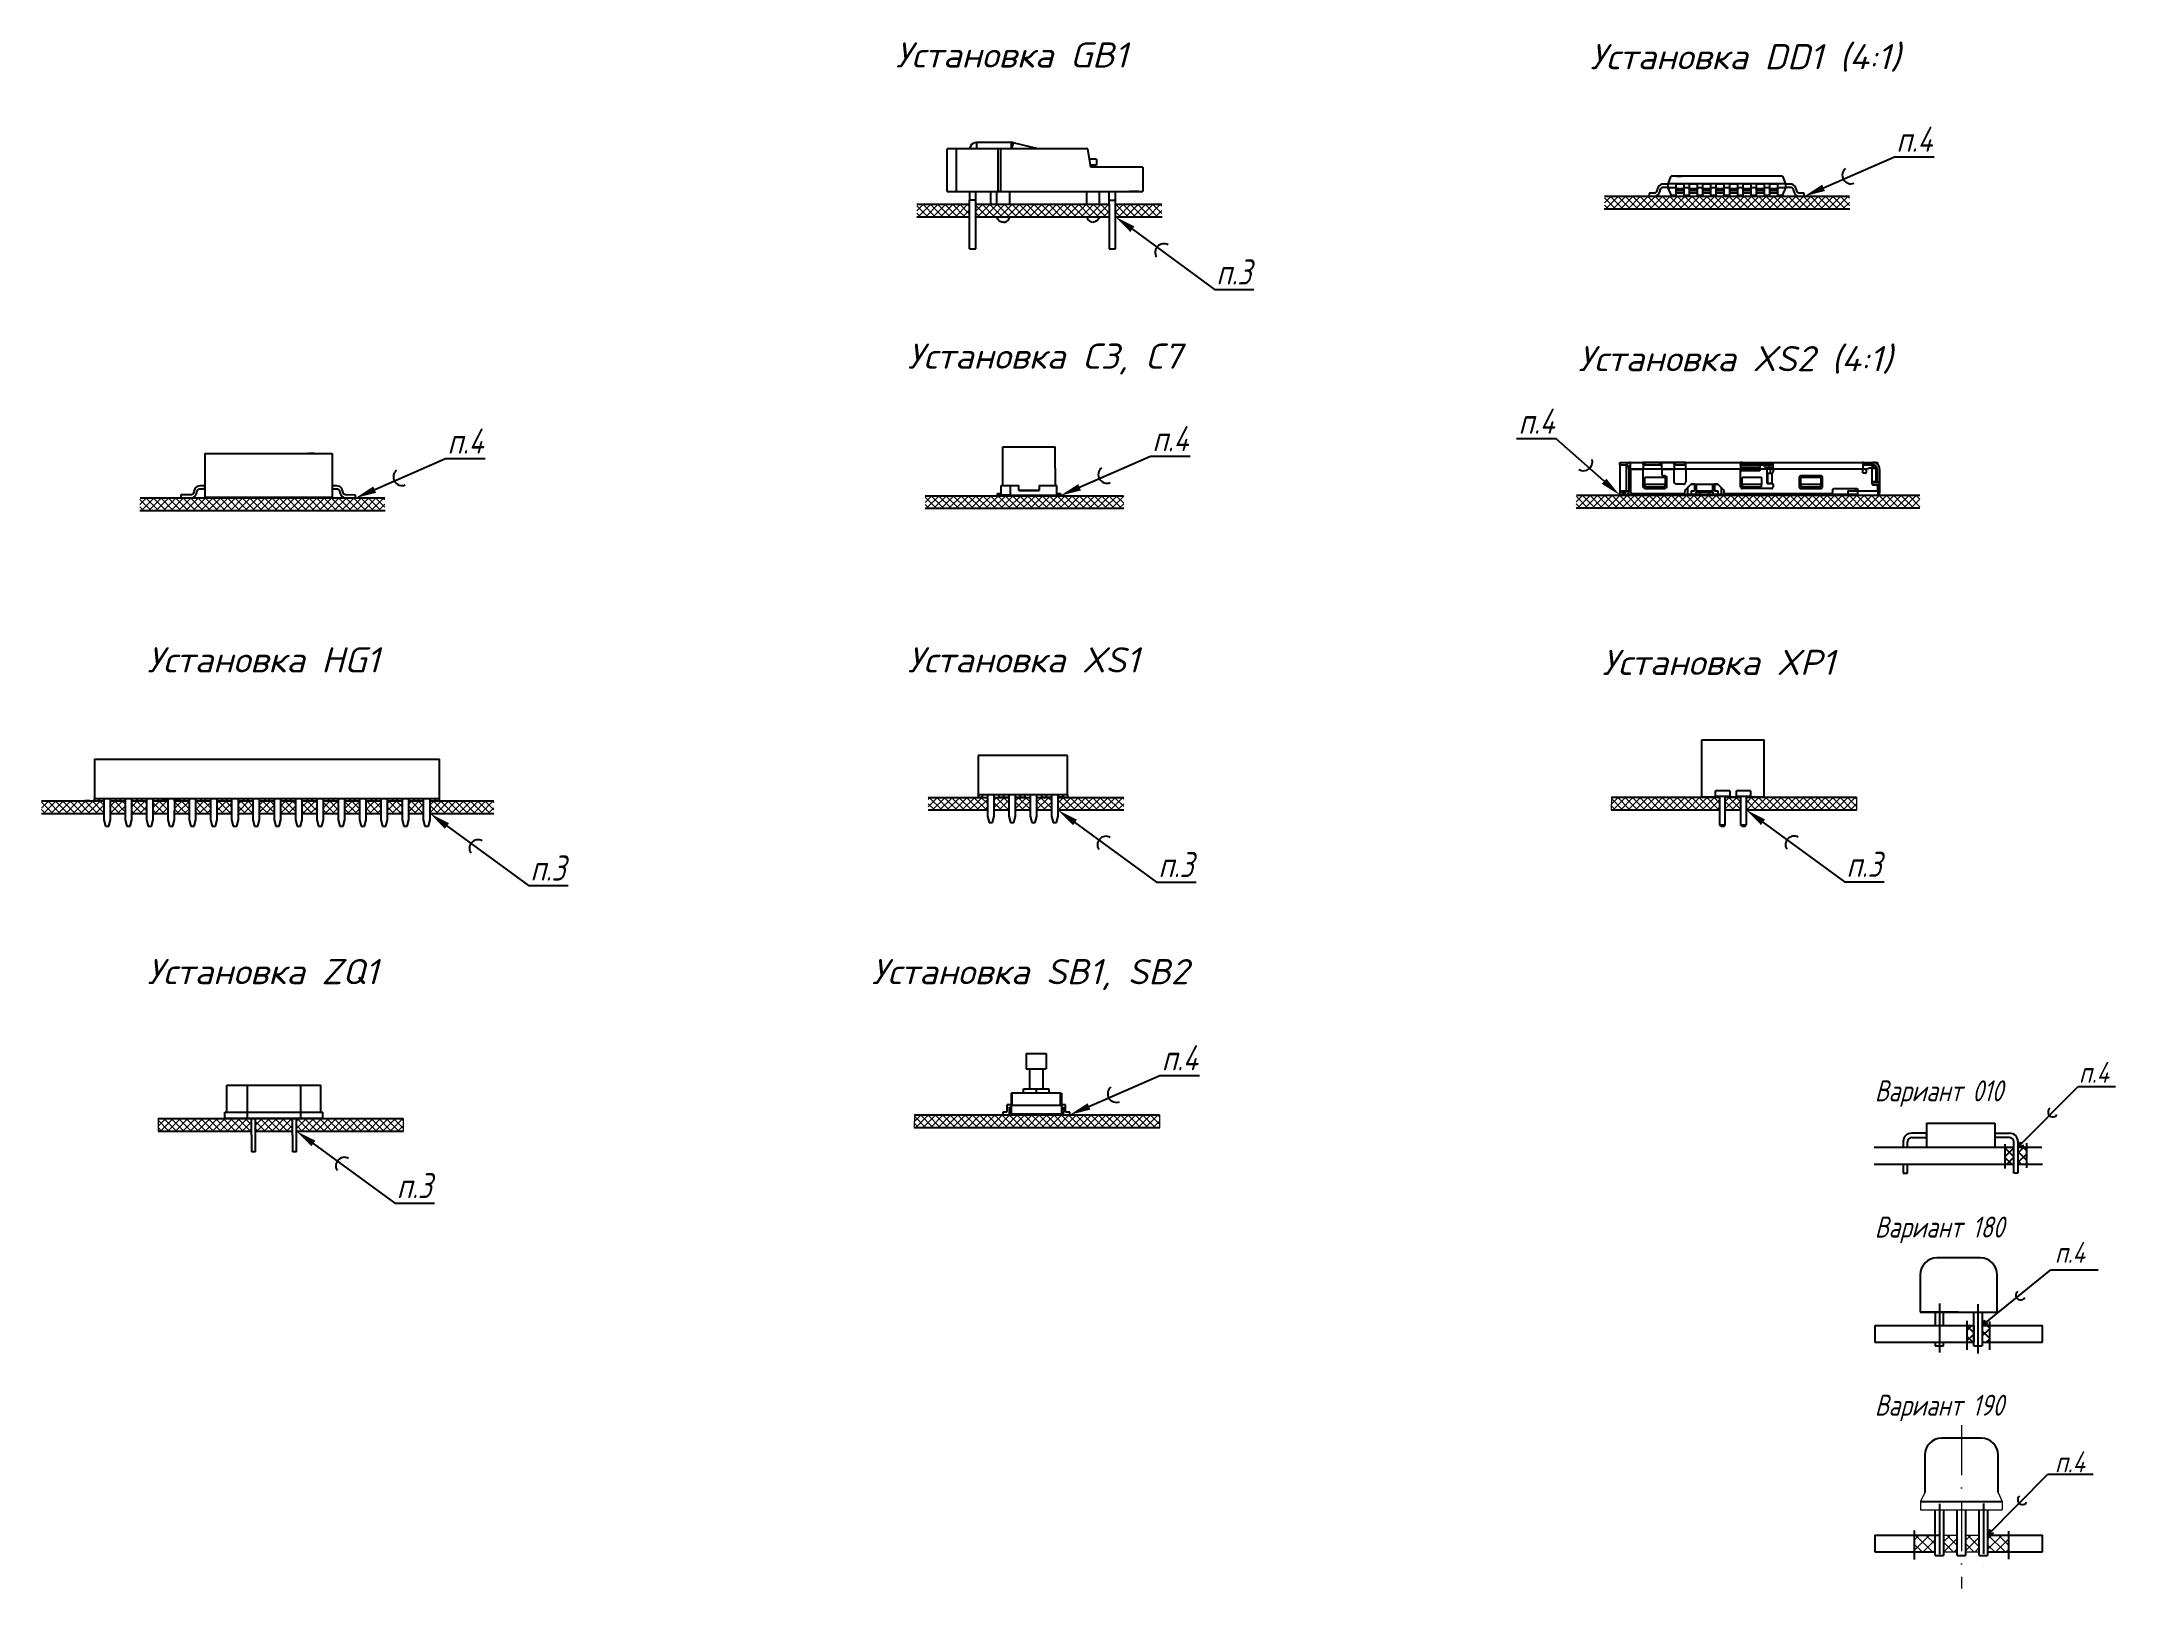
# Model space of a CAD drawing. Extents: x 882 to 2872, y 74 to 1007.
# Drawn here: x 881.6 to 1376.3, y 179.9 to 549 of the extents above; entities that cross this region are included whole.
import ezdxf
from ezdxf import colors
from ezdxf.entities.mleader import LeaderData, LeaderLine
from ezdxf.math import Vec2, Vec3

# ---------------------------------------------------------------- set-up
doc = ezdxf.new("R2010")
doc.units = 0
doc.header["$MEASUREMENT"] = 0
doc.linetypes.add('ACAD_ISO10W100', pattern=[18, 12, -3, 0, -3])
doc.linetypes.add('осевая2', pattern=[28.575, 19.05, -3.175, 3.175, -3.175])
doc.layers.get('0').update_dxf_attribs({"linetype": 'CONTINUOUS'})
doc.layers.add('1-оси', color=7, linetype='осевая2', true_color=0x000000)
doc.layers.add('3-размеры', color=250, linetype='CONTINUOUS')
for name, color, linetype, lineweight in [('сетка', 7, 'CONTINUOUS', 15), ('текст', 7, 'CONTINUOUS', 30), ('тонкая', 7, 'CONTINUOUS', 20)]:
    doc.layers.add(name, color=color, linetype=linetype, lineweight=lineweight)
doc.styles.add('стиль1', font='romans.shx', dxfattribs={"width": 0.75, "oblique": 15, "height": 3.5})

msp = doc.modelspace()

# ---------------------------------------------------------------- texts
at = {"layer": 'сетка', "char_height": 6, "attachment_point": 1, "style": 'стиль1'}
for s, width, heights, insert in [('{\\W1;Установка GB1}', 87.6692763, [0], (1085.35358, 548.81561)), ('{\\W1;Установка DD1 (4:1)}', 87.6692763, [0], (1251.03021, 548.41142)), ('{\\W1;Установка C3, C7}', 87.6692763, [0], (1088.21007, 476.97108)), ('{\\W1;Установка XS2 (4:1)}', 87.6692763, [0], (1248.17372, 476.37012)), ('{\\W1;Установка HG1}', 87.0006725, [4.8], (906.82272, 404.51103)), ('{\\W1;Установка XS1}', 87.6692763, [0], (1088.21007, 404.5008)), ('{\\W1;Установка XP1}', 87.6692763, [0], (1253.8867, 403.89985)), ('{\\W1;Установка ZQ1}', 87.0006725, [4.8], (906.82272, 330.12872)), ('{\\W1;Установка SB1, SB2}', 87.6692763, [0], (1079.64059, 330.1185))]:
    msp.add_mtext_dynamic_manual_height_columns(s, width=width, gutter_width=20, heights=heights, dxfattribs=dict(at, insert=insert))
at = {"layer": 'текст', "style": 'стиль1', "oblique": 15, "width": 0.75}
for s, p in [('п.4', (1367.62409, 300.5917)), ('Вариант 010', (1318.91781, 296.17951)), ('Вариант 180', (1318.91781, 263.67951)), ('п.4', (1361.88944, 257.65196)), ('Вариант 190', (1318.91781, 221.17951)), ('п.4', (1361.88944, 207.65196))]:
    msp.add_text(s, height=5, dxfattribs=at).set_placement(p)

# ---------------------------------------------------------------- hatches: boundary and pattern name
at = {"layer": '1-оси'}
h = msp.add_hatch(dxfattribs=at)
h.set_pattern_fill('ANSI37', color=256, scale=14)
h.set_pattern_definition([(45, (-3196.2439, -162.5835), (-1.2374369, 1.2374369), []), (135, (-3196.2439, -162.5835), (-1.2374369, -1.2374369), [])])
h.paths.add_polyline_path([(1342.51899, 242.70961), (1340.88997, 242.70961), (1340.88997, 238.67951), (1342.51899, 238.67951)])
h.paths.add_polyline_path([(1346.26353, 242.70961), (1344.51868, 242.70961), (1344.51868, 238.67951), (1346.26353, 238.67951)])
at = {"layer": '3-размеры'}
h = msp.add_hatch(dxfattribs=at)
h.set_pattern_fill('ANSI37', color=256, scale=0.5)
h.set_pattern_definition([(45, (215.0132, 23.5882), (-1.122532, 1.122532), []), (135, (215.0132, 23.5882), (-1.122532, -1.122532), [])])
h.paths.add_polyline_path([(1349.97421, 281.17951), (1352.07302, 281.17951), (1352.07302, 285.20961), (1349.97421, 285.20961)])
h.paths.add_polyline_path([(1353.07302, 281.17951), (1355.09896, 281.17951), (1355.09896, 285.20961), (1353.07302, 285.20961)])
at = {"layer": 'сетка'}
h = msp.add_hatch(dxfattribs=at)
h.set_pattern_fill('ANSI37', color=256, scale=10)
h.set_pattern_definition([(45, (-914.5094, 200.7622), (-0.8838835, 0.8838835), []), (135, (-914.5094, 200.7622), (-0.8838835, -0.8838835), [])])
h.paths.add_polyline_path([(1136.32693, 507.20487), (1136.32693, 510.20487), (1104.47533, 510.20487), (1104.47533, 507.20487)])
h.paths.add_polyline_path([(1103.00213, 507.20487), (1103.00213, 510.20487), (1090.42004, 510.20487), (1090.38894, 507.20487)])
h.paths.add_polyline_path([(1137.80013, 510.20487), (1137.80013, 507.20487), (1148.83868, 507.20487), (1148.83868, 510.20487)])
h = msp.add_hatch(dxfattribs=at)
h.set_pattern_fill('ANSI37', color=256, scale=10)
h.set_pattern_definition([(45, (-750.496, 202.6701), (-0.8838835, 0.8838835), []), (135, (-750.496, 202.6701), (-0.8838835, -0.8838835), [])])
h.paths.add_polyline_path([(1301.81348, 509.11278), (1301.81348, 512.11278), (1268.48868, 512.11278), (1268.48868, 509.11278)])
h.paths.add_polyline_path([(1268.48868, 509.11278), (1268.48868, 512.11278), (1254.43339, 512.11278), (1254.40228, 509.11278)])
h.paths.add_polyline_path([(1301.81348, 512.11278), (1301.81348, 509.11278), (1312.85203, 509.11278), (1312.85203, 512.11278)])
h = msp.add_hatch(dxfattribs=at)
h.set_pattern_fill('ANSI37', color=256, scale=10)
h.set_pattern_definition([(45, (-912.5278, 131.2285), (-0.8838835, 0.8838835), []), (135, (-912.5278, 131.2285), (-0.8838835, -0.8838835), [])])
h.paths.add_polyline_path([(1139.78173, 437.67116), (1139.78173, 440.67116), (1106.45693, 440.67116), (1106.45693, 437.67116)])
h.paths.add_polyline_path([(1106.45693, 437.67116), (1106.45693, 440.67116), (1092.40164, 440.67116), (1092.37053, 437.67116)])
h.paths.add_polyline_path([(1139.78173, 440.67116), (1139.78173, 437.67116)], flags=17)
h = msp.add_hatch(dxfattribs=at)
h.set_pattern_fill('ANSI37', color=256, scale=10)
h.set_pattern_definition([(45, (-757.1837, 131.3664), (-0.8838835, 0.8838835), []), (135, (-757.1837, 131.3664), (-0.8838835, -0.8838835), [])])
h.paths.add_polyline_path([(1295.12583, 437.8091), (1295.12583, 440.8091), (1261.80103, 440.8091), (1261.80103, 437.8091)])
h.paths.add_polyline_path([(1261.80103, 437.8091), (1261.80103, 440.8091), (1247.74574, 440.8091), (1247.71463, 437.8091)])
h.paths.add_polyline_path([(1295.12583, 440.8091), (1295.12583, 437.8091), (1329.70175, 437.8091), (1329.70175, 440.8091)])
h = msp.add_hatch(dxfattribs=at)
h.set_pattern_fill('ANSI37', color=256, scale=10)
h.set_pattern_definition([(45, (-1099.8196, 130.6806), (-0.8838835, 0.8838835), []), (135, (-1099.8196, 130.6806), (-0.8838835, -0.8838835), [])])
h.paths.add_polyline_path([(952.48987, 437.12325), (952.48987, 440.12325), (919.16507, 440.12325), (919.16507, 437.12325)])
h.paths.add_polyline_path([(919.16507, 437.12325), (919.16507, 440.12325), (905.10978, 440.12325), (905.07867, 437.12325)])
h.paths.add_polyline_path([(952.48987, 440.12325), (952.48987, 437.12325), (963.52841, 437.12325), (963.52841, 440.12325)])
h = msp.add_hatch(dxfattribs=at)
h.set_pattern_fill('ANSI37', color=256, scale=10)
h.set_pattern_definition([(45, (-951.7343, 190.943), (-0.8838835, 0.8838835), []), (135, (-951.7343, 190.943), (-0.8838835, -0.8838835), [])])
h.paths.add_polyline_path([(896.48976, 367.83365), (895.6921, 367.83365), (881.63681, 367.83365), (881.6057, 364.83365), (895.6921, 364.83365), (896.48976, 364.83365)])
h.paths.add_polyline_path([(901.56976, 367.83365), (898.08976, 367.83365), (898.08976, 364.83365), (901.56976, 364.83365)])
h.paths.add_polyline_path([(906.64976, 367.83365), (903.16976, 367.83365), (903.16976, 364.83365), (906.64976, 364.83365)])
h.paths.add_polyline_path([(911.72976, 367.83365), (908.24976, 367.83365), (908.24976, 364.83365), (911.72976, 364.83365)])
h.paths.add_polyline_path([(916.80976, 367.83365), (913.37689, 367.83365), (913.34547, 364.83365), (916.80976, 364.83365)])
h.paths.add_polyline_path([(921.88976, 367.83365), (918.40976, 367.83365), (918.40976, 364.83365), (921.88976, 364.83365)])
h.paths.add_polyline_path([(926.96976, 367.83365), (923.48976, 367.83365), (923.48976, 364.83365), (926.96976, 364.83365)])
h.paths.add_polyline_path([(932.04976, 367.83365), (928.56976, 367.83365), (928.56976, 364.83365), (932.04976, 364.83365)])
h.paths.add_polyline_path([(937.12976, 367.83365), (933.64976, 367.83365), (933.64976, 364.83365), (937.12976, 364.83365)])
h.paths.add_polyline_path([(942.20976, 367.83365), (938.72976, 367.83365), (938.72976, 364.83365), (942.20976, 364.83365)])
h.paths.add_polyline_path([(947.28976, 367.83365), (943.80976, 367.83365), (943.80976, 364.83365), (947.28976, 364.83365)])
h.paths.add_polyline_path([(952.36976, 367.83365), (948.88976, 367.83365), (948.88976, 364.83365), (952.36976, 364.83365)])
h.paths.add_polyline_path([(957.44976, 367.83365), (953.96976, 367.83365), (953.96976, 364.83365), (957.44976, 364.83365)])
h.paths.add_polyline_path([(962.52976, 367.83365), (959.04976, 367.83365), (959.04976, 364.83365), (962.52976, 364.83365)])
h.paths.add_polyline_path([(967.60976, 367.83365), (964.12976, 367.83365), (964.12976, 364.83365), (967.60976, 364.83365)])
h.paths.add_polyline_path([(972.68976, 367.83365), (969.20976, 367.83365), (969.20976, 364.83365), (972.68976, 364.83365)])
h.paths.add_polyline_path([(989.51957, 367.83365), (974.28976, 367.83365), (974.28976, 364.83365), (989.51957, 364.83365)])
h = msp.add_hatch(dxfattribs=at)
h.set_pattern_fill('ANSI37', color=256, scale=10)
h.set_pattern_definition([(45, (-922.6372, 190.9328), (-0.8838835, 0.8838835), []), (135, (-922.6372, 190.9328), (-0.8838835, -0.8838835), [])])
h.paths.add_polyline_path([(1107.27461, 368.7043), (1107.19217, 368.7043), (1093.13688, 368.7043), (1093.13688, 365.7043), (1107.19217, 365.7043), (1107.27461, 365.7043)])
h.paths.add_polyline_path([(1112.35461, 368.7043), (1108.87461, 368.7043), (1108.87461, 368.66366), (1108.87461, 365.7043), (1112.35461, 365.7043)])
h.paths.add_polyline_path([(1117.43461, 368.7043), (1113.95461, 368.7043), (1113.95461, 368.66366), (1113.95461, 365.7043), (1117.43461, 365.7043)])
h.paths.add_polyline_path([(1122.51461, 368.7043), (1119.03461, 368.7043), (1119.03461, 368.66366), (1119.03461, 365.7043), (1122.51461, 365.7043)])
h.paths.add_polyline_path([(1139.76348, 368.7043), (1139.04377, 368.7043), (1124.11461, 368.7043), (1124.11461, 368.66366), (1124.11461, 365.7043), (1139.04377, 365.7043), (1139.76348, 365.7043)])
h = msp.add_hatch(dxfattribs=at)
h.set_pattern_fill('ANSI37', color=256, scale=10)
h.set_pattern_definition([(45, (-894.6044, 190.943), (-0.8838835, 0.8838835), []), (135, (-894.6044, 190.943), (-0.8838835, -0.8838835), [])])
h.paths.add_polyline_path([(1281.98865, 368.72963), (1270.16128, 368.72963), (1256.10599, 368.72963), (1256.07488, 365.72963), (1270.16128, 365.72963), (1281.98865, 365.72963)])
h.paths.add_polyline_path([(1286.96705, 368.72963), (1283.25865, 368.72963), (1283.25865, 368.68899), (1283.25865, 365.72963), (1286.96705, 365.72963)])
h.paths.add_polyline_path([(1314.52462, 368.72963), (1302.01288, 368.72963), (1288.23705, 368.72963), (1288.23705, 365.72963), (1302.01288, 365.72963), (1314.52462, 365.72963)])
h = msp.add_hatch(dxfattribs=at)
h.set_pattern_fill('ANSI37', color=256, scale=10)
h.set_pattern_definition([(45, (-978.7328, 162.7873), (-0.8838835, 0.8838835), []), (135, (-978.7328, 162.7873), (-0.8838835, -0.8838835), [])])
h.paths.add_polyline_path([(909.43181, 292.06978), (909.4007, 289.06978), (923.4871, 289.06978), (931.69827, 289.06978), (931.69827, 292.06978), (923.4871, 292.06978)])
h.paths.add_polyline_path([(941.45827, 289.06978), (941.45827, 292.06978), (932.66287, 292.06978), (932.66287, 292.02914), (932.66287, 289.06978)])
h.paths.add_polyline_path([(955.3387, 289.06978), (967.85045, 289.06978), (967.85045, 292.06978), (955.3387, 292.06978), (942.42287, 292.06978), (942.42287, 292.02914), (942.42287, 289.06978)])
h = msp.add_hatch(dxfattribs=at)
h.set_pattern_fill('ANSI37', color=256, scale=10)
h.set_pattern_definition([(45, (-915.0853, -16.4829), (-0.8838835, 0.8838835), []), (135, (-915.0853, -16.4829), (-0.8838835, -0.8838835), [])])
h.paths.add_polyline_path([(1137.22418, 289.95979), (1137.22418, 292.95979), (1103.89938, 292.95979), (1103.89938, 289.95979)])
h.paths.add_polyline_path([(1103.89938, 289.95979), (1103.89938, 292.95979), (1089.84409, 292.95979), (1089.81298, 289.95979)])
h.paths.add_polyline_path([(1137.22418, 292.95979), (1137.22418, 289.95979), (1148.26272, 289.95979), (1148.26272, 292.95979)])
at = {"layer": 'тонкая', "lineweight": 9}
h = msp.add_hatch(dxfattribs=at)
h.set_pattern_fill('ANSI37', color=256, scale=14)
h.set_pattern_definition([(45, (-1921.6575, 25.2096), (-1.2374369, 1.2374369), []), (135, (-1921.6575, 25.2096), (-1.2374369, -1.2374369), [])])
h.paths.add_polyline_path([(1333.3425, 192.70961), (1328.3425, 192.70961), (1328.3425, 188.67951), (1333.3425, 188.67951)])
h.paths.add_polyline_path([(1338.59265, 192.70961), (1335.34219, 192.70961), (1335.34219, 188.67951), (1338.59265, 188.67951)])
h.paths.add_polyline_path([(1343.8428, 192.70961), (1340.59234, 192.70961), (1340.59234, 188.67951), (1343.8428, 188.67951)])
h.paths.add_polyline_path([(1350.8425, 192.70961), (1345.8425, 192.70961), (1345.8425, 188.67951), (1350.8425, 188.67951)])

# ---------------------------------------------------------------- linework, layer by layer
at = {"color": 7}
for p, q in [((1103.4922, 524.43944), (1103.2263, 524.09291)), ((1103.83873, 524.70534), (1103.4922, 524.43944)), ((1104.24228, 524.8725), (1103.83873, 524.70534)), ((1104.67533, 524.92951), (1104.24228, 524.8725)), ((1112.95891, 524.92951), (1104.67533, 524.92951)), ((1104.67533, 524.92951), (1104.67533, 523.45631)), ((1113.09359, 524.92408), (1112.95891, 524.92951)), ((1112.95891, 523.45631), (1112.95891, 524.92951)), ((1113.35945, 524.88086), (1113.00679, 523.45049)), ((1113.22739, 524.90783), (1113.09359, 524.92408)), ((1113.35945, 524.88086), (1113.22739, 524.90783)), ((1119.3434, 523.40551), (1113.35945, 524.88086)), ((1097.79811, 523.40551), (1097.64273, 523.40551)), ((1097.64273, 513.24551), (1097.64273, 523.40551)), ((1098.25068, 523.40551), (1097.79811, 523.40551)), ((1098.96087, 523.40551), (1098.25068, 523.40551)), ((1099.86663, 523.40551), (1098.96087, 523.40551)), ((1109.7118, 523.40551), (1099.86663, 523.40551)), ((1099.86663, 513.24551), (1099.86663, 523.40551)), ((1103.05915, 523.68937), (1103.02178, 523.40551)), ((1103.2263, 524.09291), (1103.05915, 523.68937)), ((1104.57533, 523.42951), (1104.54405, 523.40551)), ((1104.62357, 523.44949), (1104.57533, 523.42951)), ((1104.67533, 523.45631), (1104.62357, 523.44949)), ((1112.95891, 523.45631), (1104.67533, 523.45631)), ((1109.98289, 523.40551), (1109.7118, 523.40551)), ((1110.43576, 523.40551), (1109.7118, 523.40551)), ((1109.7118, 523.40551), (1109.7118, 513.24551)), ((1110.22659, 523.40551), (1109.98289, 523.40551)), ((1110.43576, 523.40551), (1110.22659, 523.40551)), ((1114.6476, 523.40551), (1110.43576, 523.40551)), ((1110.43576, 513.24551), (1110.43576, 523.40551)), ((1112.97501, 523.45566), (1112.95891, 523.45631)), ((1112.991, 523.45372), (1112.97501, 523.45566)), ((1113.00679, 523.45049), (1112.991, 523.45372)), ((1113.18925, 523.40551), (1113.00679, 523.45049)), ((1119.82814, 523.40551), (1114.6476, 523.40551)), ((1125.50755, 523.40551), (1119.82814, 523.40551)), ((1131.17073, 523.40551), (1125.50755, 523.40551)), ((1131.93211, 519.08751), (1131.17073, 523.40551)), ((1133.27091, 520.9826), (1131.59796, 520.9826)), ((1133.27091, 519.5094), (1131.85772, 519.5094)), ((1133.27091, 520.9826), (1133.27091, 519.5094)), ((1136.7283, 519.08751), (1131.93211, 519.08751)), ((1140.58854, 519.08751), (1136.7283, 519.08751)), ((1143.19592, 519.08751), (1140.58854, 519.08751)), ((1144.33635, 519.08751), (1143.19592, 519.08751)), ((1144.33635, 519.08751), (1144.33635, 513.24551)), ((1267.46884, 514.58489), (1267.23873, 514.28527)), ((1267.76862, 514.81478), (1267.46884, 514.58489)), ((1268.11767, 514.95929), (1267.76862, 514.81478)), ((1267.76862, 514.81478), (1267.76862, 514.81478)), ((1267.76862, 514.81478), (1267.76862, 514.81478)), ((1267.76862, 514.81478), (1267.76862, 514.81478)), ((1267.76862, 514.81478), (1267.76862, 514.81478)), ((1267.76862, 514.81478), (1267.76862, 514.81478)), ((1267.76862, 514.81478), (1267.76862, 514.81478)), ((1267.76862, 514.81478), (1267.76862, 514.81478)), ((1268.49223, 515.00878), (1268.11767, 514.95929)), ((1268.11767, 514.95929), (1268.11767, 514.95929)), ((1268.11767, 514.95929), (1268.11767, 514.95929)), ((1268.11767, 514.95929), (1268.11767, 514.95929)), ((1268.11767, 514.95929), (1268.11767, 514.95929)), ((1268.11767, 514.95929), (1268.11767, 514.95929)), ((1268.11767, 514.95929), (1268.11767, 514.95929)), ((1268.11767, 514.95929), (1268.11767, 514.95929)), ((1268.49223, 515.00878), (1268.49223, 515.00878)), ((1268.49223, 515.00878), (1268.49223, 515.00878)), ((1268.49223, 515.00878), (1268.49223, 515.00878)), ((1268.49223, 515.00878), (1268.49223, 515.00878)), ((1268.49223, 515.00878), (1268.49223, 515.00878)), ((1268.49223, 515.00878), (1268.49223, 515.00878)), ((1268.49223, 515.00878), (1268.49223, 515.00878)), ((1269.60423, 515.00878), (1268.49223, 515.00878)), ((1269.60423, 515.06878), (1270.31623, 516.88878)), ((1269.60423, 514.13278), (1269.60423, 515.06878)), ((1297.64423, 515.06878), (1269.60423, 515.06878)), ((1269.60423, 515.00878), (1269.60423, 515.00878)), ((1269.60423, 515.00878), (1269.60423, 515.00878)), ((1269.60423, 515.00878), (1269.60423, 515.00878)), ((1269.60423, 515.00878), (1269.60423, 515.00878)), ((1269.60423, 515.00878), (1269.60423, 515.00878)), ((1269.60423, 515.00878), (1269.60423, 515.00878)), ((1269.60423, 515.00878), (1269.60423, 515.00878)), ((1296.93223, 516.88878), (1270.31623, 516.88878)), ((1271.50823, 514.95929), (1271.50823, 515.00878)), ((1273.34023, 515.00878), (1271.50823, 515.00878)), ((1271.50823, 514.81478), (1271.50823, 514.95929)), ((1271.50823, 514.58489), (1271.50823, 514.81478)), ((1271.50823, 514.28527), (1271.50823, 514.58489)), ((1271.70823, 516.88878), (1271.70823, 516.89678)), ((1271.70823, 516.89678), (1271.72502, 516.89678)), ((1271.72502, 516.89678), (1271.77677, 516.89678)), ((1271.77677, 516.89678), (1271.8594, 516.89678)), ((1271.8594, 516.89678), (1271.96772, 516.89678)), ((1271.96772, 516.89678), (1272.09492, 516.89678)), ((1272.09492, 516.89678), (1272.23302, 516.89678)), ((1272.23302, 516.89678), (1272.37332, 516.89678)), ((1272.37332, 516.89678), (1272.50702, 516.89678)), ((1272.50702, 516.89678), (1272.62572, 516.89678)), ((1272.62572, 516.89678), (1272.72195, 516.89678)), ((1272.72195, 516.89678), (1272.78968, 516.89678)), ((1272.78968, 516.89678), (1272.82464, 516.89678)), ((1272.82464, 516.89678), (1272.82906, 516.89678)), ((1272.82906, 516.89278), (1272.82906, 516.89678)), ((1272.82906, 516.89278), (1272.82906, 516.88878)), ((1273.34023, 515.00878), (1273.34023, 514.95929)), ((1273.34023, 514.95929), (1273.34023, 514.81478)), ((1273.34023, 514.81478), (1273.34023, 514.58489)), ((1273.34023, 514.58489), (1273.34023, 514.28527)), ((1274.70823, 514.95929), (1274.70823, 515.00878)), ((1276.54023, 515.00878), (1274.70823, 515.00878)), ((1274.70823, 514.81478), (1274.70823, 514.95929)), ((1274.70823, 514.58489), (1274.70823, 514.81478)), ((1274.70823, 514.28527), (1274.70823, 514.58489)), ((1276.54023, 515.00878), (1276.54023, 514.95929)), ((1276.54023, 514.95929), (1276.54023, 514.81478)), ((1276.54023, 514.81478), (1276.54023, 514.58489)), ((1276.54023, 514.58489), (1276.54023, 514.28527)), ((1277.90823, 514.95929), (1277.90823, 515.00878)), ((1279.74023, 515.00878), (1277.90823, 515.00878)), ((1277.90823, 514.81478), (1277.90823, 514.95929)), ((1277.90823, 514.58489), (1277.90823, 514.81478)), ((1277.90823, 514.28527), (1277.90823, 514.58489)), ((1279.74023, 515.00878), (1279.74023, 514.95929)), ((1279.74023, 514.95929), (1279.74023, 514.81478)), ((1279.74023, 514.81478), (1279.74023, 514.58489)), ((1279.74023, 514.58489), (1279.74023, 514.28527)), ((1281.10823, 514.95929), (1281.10823, 515.00878)), ((1282.94023, 515.00878), (1281.10823, 515.00878)), ((1281.10823, 514.81478), (1281.10823, 514.95929)), ((1281.10823, 514.58489), (1281.10823, 514.81478)), ((1281.10823, 514.28527), (1281.10823, 514.58489)), ((1282.94023, 515.00878), (1282.94023, 514.95929)), ((1282.94023, 514.95929), (1282.94023, 514.81478)), ((1282.94023, 514.81478), (1282.94023, 514.58489)), ((1282.94023, 514.58489), (1282.94023, 514.28527)), ((1284.30823, 514.95929), (1284.30823, 515.00878)), ((1286.14023, 515.00878), (1284.30823, 515.00878)), ((1284.30823, 514.81478), (1284.30823, 514.95929)), ((1284.30823, 514.58489), (1284.30823, 514.81478)), ((1284.30823, 514.28527), (1284.30823, 514.58489)), ((1286.14023, 515.00878), (1286.14023, 514.95929)), ((1286.14023, 514.95929), (1286.14023, 514.81478)), ((1286.14023, 514.81478), (1286.14023, 514.58489)), ((1286.14023, 514.58489), (1286.14023, 514.28527)), ((1287.50823, 514.95929), (1287.50823, 515.00878)), ((1289.34023, 515.00878), (1287.50823, 515.00878)), ((1287.50823, 514.81478), (1287.50823, 514.95929)), ((1287.50823, 514.58489), (1287.50823, 514.81478)), ((1287.50823, 514.28527), (1287.50823, 514.58489)), ((1289.34023, 515.00878), (1289.34023, 514.95929)), ((1289.34023, 514.95929), (1289.34023, 514.81478)), ((1289.34023, 514.81478), (1289.34023, 514.58489)), ((1289.34023, 514.58489), (1289.34023, 514.28527)), ((1290.70823, 514.95929), (1290.70823, 515.00878)), ((1292.54023, 515.00878), (1290.70823, 515.00878)), ((1290.70823, 514.81478), (1290.70823, 514.95929)), ((1290.70823, 514.58489), (1290.70823, 514.81478)), ((1290.70823, 514.28527), (1290.70823, 514.58489)), ((1292.54023, 515.00878), (1292.54023, 514.95929)), ((1292.54023, 514.95929), (1292.54023, 514.81478)), ((1292.54023, 514.81478), (1292.54023, 514.58489)), ((1292.54023, 514.58489), (1292.54023, 514.28527)), ((1293.90823, 514.95929), (1293.90823, 515.00878)), ((1295.74023, 515.00878), (1293.90823, 515.00878)), ((1293.90823, 514.81478), (1293.90823, 514.95929)), ((1293.90823, 514.58489), (1293.90823, 514.81478)), ((1293.90823, 514.28527), (1293.90823, 514.58489)), ((1295.74023, 515.00878), (1295.74023, 514.95929)), ((1295.74023, 514.95929), (1295.74023, 514.81478)), ((1295.74023, 514.81478), (1295.74023, 514.58489)), ((1295.74023, 514.58489), (1295.74023, 514.28527)), ((1296.93223, 516.88878), (1297.64423, 515.06878)), ((1297.64423, 515.06878), (1297.64423, 514.13278)), ((1298.75623, 515.00878), (1297.64423, 515.00878)), ((1298.75623, 515.00878), (1298.75623, 515.00878)), ((1298.75623, 515.00878), (1298.75623, 515.00878)), ((1298.75623, 515.00878), (1298.75623, 515.00878)), ((1298.75623, 515.00878), (1298.75623, 515.00878)), ((1298.75623, 515.00878), (1298.75623, 515.00878)), ((1298.75623, 515.00878), (1298.75623, 515.00878)), ((1298.75623, 515.00878), (1298.75623, 515.00878)), ((1299.13079, 514.95929), (1298.75623, 515.00878)), ((1299.13079, 514.95929), (1299.13079, 514.95929)), ((1299.13079, 514.95929), (1299.13079, 514.95929)), ((1299.13079, 514.95929), (1299.13079, 514.95929)), ((1299.13079, 514.95929), (1299.13079, 514.95929)), ((1299.13079, 514.95929), (1299.13079, 514.95929)), ((1299.13079, 514.95929), (1299.13079, 514.95929)), ((1299.13079, 514.95929), (1299.13079, 514.95929)), ((1299.47984, 514.81478), (1299.13079, 514.95929)), ((1299.47984, 514.81478), (1299.47984, 514.81478)), ((1299.47984, 514.81478), (1299.47984, 514.81478)), ((1299.47984, 514.81478), (1299.47984, 514.81478)), ((1299.47984, 514.81478), (1299.47984, 514.81478)), ((1299.47984, 514.81478), (1299.47984, 514.81478)), ((1299.47984, 514.81478), (1299.47984, 514.81478)), ((1299.47984, 514.81478), (1299.47984, 514.81478)), ((1299.77962, 514.58489), (1299.47984, 514.81478)), ((1299.77962, 514.58489), (1299.77962, 514.58489)), ((1299.77962, 514.58489), (1299.77962, 514.58489)), ((1299.77962, 514.58489), (1299.77962, 514.58489)), ((1299.77962, 514.58489), (1299.77962, 514.58489)), ((1299.77962, 514.58489), (1299.77962, 514.58489)), ((1299.77962, 514.58489), (1299.77962, 514.58489)), ((1299.77962, 514.58489), (1299.77962, 514.58489)), ((1300.00972, 514.28527), (1299.77962, 514.58489)), ((1097.64273, 513.24551), (1097.79811, 513.24551)), ((1097.79811, 513.24551), (1098.25068, 513.24551)), ((1098.25068, 513.24551), (1098.96087, 513.24551)), ((1098.96087, 513.24551), (1099.86663, 513.24551)), ((1099.86663, 513.24551), (1109.7118, 513.24551)), ((1103.00213, 513.24551), (1103.00213, 511.21351)), ((1104.47533, 511.21351), (1103.00213, 511.21351)), ((1103.00213, 510.20487), (1103.00213, 511.21351)), ((1103.00213, 499.52951), (1103.00213, 510.20487)), ((1104.47533, 510.20487), (1104.47533, 513.24551)), ((1104.47533, 499.52951), (1104.47533, 510.20487)), ((1108.09483, 510.20487), (1108.09483, 513.24551)), ((1109.52993, 510.20487), (1109.52993, 513.24551)), ((1109.7118, 513.24551), (1109.98289, 513.24551)), ((1109.98289, 513.24551), (1110.22659, 513.24551)), ((1110.22659, 513.24551), (1109.98289, 513.24551)), ((1110.22659, 513.24551), (1110.43576, 513.24551)), ((1110.43576, 513.24551), (1114.09512, 513.24551)), ((1112.57793, 510.20487), (1112.57793, 513.24551)), ((1114.09512, 513.24551), (1118.54965, 513.24551)), ((1118.54965, 513.24551), (1123.48403, 513.24551)), ((1123.48403, 513.24551), (1128.54898, 513.24551)), ((1128.54898, 513.24551), (1133.386, 513.24551)), ((1130.94213, 510.20487), (1130.94213, 513.24551)), ((1133.386, 513.24551), (1137.65268, 513.24551)), ((1133.99013, 510.20487), (1133.99013, 513.24551)), ((1136.32693, 510.20487), (1136.32693, 513.24551)), ((1136.32693, 511.21351), (1137.80013, 511.21351)), ((1136.32693, 510.20487), (1136.32693, 499.52951)), ((1137.65268, 513.24551), (1141.04702, 513.24551)), ((1137.80013, 511.21351), (1137.80013, 513.24551)), ((1137.80013, 510.20487), (1137.80013, 511.21351)), ((1137.80013, 499.52951), (1137.80013, 510.20487)), ((1143.32875, 513.24551), (1141.04702, 513.24551)), ((1141.04702, 513.24551), (1143.32875, 513.24551)), ((1143.32875, 513.24551), (1144.33635, 513.24551)), ((1265.13223, 512.83678), (1265.13223, 512.11278)), ((1266.24423, 512.83678), (1265.13223, 512.83678)), ((1265.13223, 512.11278), (1266.24423, 512.11278)), ((1266.43151, 512.86153), (1266.24423, 512.83678)), ((1266.24423, 512.83678), (1266.24423, 512.83678)), ((1266.24423, 512.83678), (1266.24423, 512.83678)), ((1266.24423, 512.83678), (1266.24423, 512.83678)), ((1266.24423, 512.83678), (1266.24423, 512.83678)), ((1266.24423, 512.83678), (1266.24423, 512.83678)), ((1266.24423, 512.83678), (1266.24423, 512.83678)), ((1266.24423, 512.83678), (1266.24423, 512.83678)), ((1266.24423, 512.11278), (1266.61879, 512.16227)), ((1266.24423, 512.11278), (1266.24423, 512.11278)), ((1266.24423, 512.11278), (1266.24423, 512.11278)), ((1266.24423, 512.11278), (1266.24423, 512.11278)), ((1266.24423, 512.11278), (1266.24423, 512.11278)), ((1266.24423, 512.11278), (1266.24423, 512.11278)), ((1266.24423, 512.11278), (1266.24423, 512.11278)), ((1266.24423, 512.11278), (1266.24423, 512.11278)), ((1266.60603, 512.93378), (1266.43151, 512.86153)), ((1266.43151, 512.86153), (1266.43151, 512.86153)), ((1266.43151, 512.86153), (1266.43151, 512.86153)), ((1266.43151, 512.86153), (1266.43151, 512.86153)), ((1266.43151, 512.86153), (1266.43151, 512.86153)), ((1266.43151, 512.86153), (1266.43151, 512.86153)), ((1266.43151, 512.86153), (1266.43151, 512.86153)), ((1266.43151, 512.86153), (1266.43151, 512.86153)), ((1266.75593, 513.04873), (1266.60603, 512.93378)), ((1266.60603, 512.93378), (1266.60603, 512.93378)), ((1266.60603, 512.93378), (1266.60603, 512.93378)), ((1266.60603, 512.93378), (1266.60603, 512.93378)), ((1266.60603, 512.93378), (1266.60603, 512.93378)), ((1266.60603, 512.93378), (1266.60603, 512.93378)), ((1266.60603, 512.93378), (1266.60603, 512.93378)), ((1266.60603, 512.93378), (1266.60603, 512.93378)), ((1266.61879, 512.16227), (1266.96784, 512.30678)), ((1266.61879, 512.16227), (1266.61879, 512.16227)), ((1266.61879, 512.16227), (1266.61879, 512.16227)), ((1266.61879, 512.16227), (1266.61879, 512.16227)), ((1266.61879, 512.16227), (1266.61879, 512.16227)), ((1266.61879, 512.16227), (1266.61879, 512.16227)), ((1266.61879, 512.16227), (1266.61879, 512.16227)), ((1266.61879, 512.16227), (1266.61879, 512.16227)), ((1266.87098, 513.19854), (1266.75593, 513.04873)), ((1266.75593, 513.04873), (1266.75593, 513.04873)), ((1266.75593, 513.04873), (1266.75593, 513.04873)), ((1266.75593, 513.04873), (1266.75593, 513.04873)), ((1266.75593, 513.04873), (1266.75593, 513.04873)), ((1266.75593, 513.04873), (1266.75593, 513.04873)), ((1266.75593, 513.04873), (1266.75593, 513.04873)), ((1266.75593, 513.04873), (1266.75593, 513.04873)), ((1266.94423, 513.37278), (1266.87098, 513.19854)), ((1267.09223, 513.93678), (1266.94423, 513.37278)), ((1266.96784, 512.30678), (1267.26762, 512.53668)), ((1266.96784, 512.30678), (1266.96784, 512.30678)), ((1266.96784, 512.30678), (1266.96784, 512.30678)), ((1266.96784, 512.30678), (1266.96784, 512.30678)), ((1266.96784, 512.30678), (1266.96784, 512.30678)), ((1266.96784, 512.30678), (1266.96784, 512.30678)), ((1266.96784, 512.30678), (1266.96784, 512.30678)), ((1266.96784, 512.30678), (1266.96784, 512.30678)), ((1267.23873, 514.28527), (1267.09223, 513.93678)), ((1267.26762, 512.53668), (1267.49772, 512.8363)), ((1267.26762, 512.53668), (1267.26762, 512.53668)), ((1267.26762, 512.53668), (1267.26762, 512.53668)), ((1267.26762, 512.53668), (1267.26762, 512.53668)), ((1267.26762, 512.53668), (1267.26762, 512.53668)), ((1267.26762, 512.53668), (1267.26762, 512.53668)), ((1267.26762, 512.53668), (1267.26762, 512.53668)), ((1267.26762, 512.53668), (1267.26762, 512.53668)), ((1267.49772, 512.8363), (1267.64423, 513.18478)), ((1267.64423, 513.18478), (1267.79223, 513.74878)), ((1267.79223, 513.74878), (1267.86548, 513.92302)), ((1267.86548, 513.92302), (1267.98053, 514.07284)), ((1267.98053, 514.07284), (1268.13042, 514.18778)), ((1268.13042, 514.18778), (1268.30495, 514.26004)), ((1268.13042, 514.18778), (1268.13043, 514.18778)), ((1268.13043, 514.18778), (1268.13043, 514.18778)), ((1268.13043, 514.18778), (1268.13043, 514.18778)), ((1268.13043, 514.18778), (1268.13043, 514.18778)), ((1268.13043, 514.18778), (1268.13043, 514.18778)), ((1268.13043, 514.18778), (1268.13043, 514.18778)), ((1268.13043, 514.18778), (1268.13043, 514.18778)), ((1268.30495, 514.26004), (1268.49223, 514.28478)), ((1268.30495, 514.26004), (1268.30495, 514.26004)), ((1268.30495, 514.26004), (1268.30495, 514.26004)), ((1268.30495, 514.26004), (1268.30495, 514.26004)), ((1268.30495, 514.26004), (1268.30495, 514.26004)), ((1268.30495, 514.26004), (1268.30495, 514.26004)), ((1268.30495, 514.26004), (1268.30495, 514.26004)), ((1268.30495, 514.26004), (1268.30495, 514.26004)), ((1268.49223, 514.28478), (1268.49223, 514.28478)), ((1268.49223, 514.28478), (1268.49223, 514.28478)), ((1268.49223, 514.28478), (1268.49223, 514.28478)), ((1268.49223, 514.28478), (1268.49223, 514.28478)), ((1268.49223, 514.28478), (1268.49223, 514.28478)), ((1268.49223, 514.28478), (1268.49223, 514.28478)), ((1268.49223, 514.28478), (1268.49223, 514.28478)), ((1268.49223, 514.28478), (1269.60423, 514.28478)), ((1269.60423, 514.28478), (1269.60423, 514.28478)), ((1269.60423, 514.28478), (1269.60423, 514.28478)), ((1269.60423, 514.28478), (1269.60423, 514.28478)), ((1269.60423, 514.28478), (1269.60423, 514.28478)), ((1269.60423, 514.28478), (1269.60423, 514.28478)), ((1269.60423, 514.28478), (1269.60423, 514.28478)), ((1269.60423, 514.28478), (1269.60423, 514.28478)), ((1270.41623, 512.31678), (1269.60423, 514.13278)), ((1271.50823, 514.13278), (1269.60423, 514.13278)), ((1271.50823, 512.31678), (1270.41623, 512.31678)), ((1271.50823, 513.93678), (1271.50823, 514.28527)), ((1271.50823, 513.37278), (1271.50823, 513.93678)), ((1271.50823, 513.93678), (1273.34023, 513.93678)), ((1271.50823, 513.19854), (1271.50823, 513.37278)), ((1273.34023, 513.37278), (1271.50823, 513.37278)), ((1271.50823, 513.04873), (1271.50823, 513.19854)), ((1271.50823, 512.93378), (1271.50823, 513.04873)), ((1271.50823, 512.86153), (1271.50823, 512.93378)), ((1271.50823, 512.83678), (1271.50823, 512.86153)), ((1271.50823, 512.11278), (1271.50823, 512.83678)), ((1273.34023, 512.83678), (1271.50823, 512.83678)), ((1271.50823, 512.11278), (1273.34023, 512.11278)), ((1273.34023, 514.28527), (1273.34023, 513.93678)), ((1274.70823, 514.13278), (1273.34023, 514.13278)), ((1273.34023, 513.93678), (1273.34023, 513.37278)), ((1273.34023, 513.37278), (1273.34023, 513.19854)), ((1273.34023, 513.19854), (1273.34023, 513.04873)), ((1273.34023, 513.04873), (1273.34023, 512.93378)), ((1273.34023, 512.93378), (1273.34023, 512.86153)), ((1273.34023, 512.86153), (1273.34023, 512.83678)), ((1273.34023, 512.83678), (1273.34023, 512.11278)), ((1273.34023, 512.83678), (1273.34023, 512.83678)), ((1274.70823, 512.31678), (1273.34023, 512.31678)), ((1273.34023, 512.11278), (1273.34023, 512.11278)), ((1274.70823, 513.93678), (1274.70823, 514.28527)), ((1274.70823, 513.37278), (1274.70823, 513.93678)), ((1274.70823, 513.93678), (1276.54023, 513.93678)), ((1274.70823, 513.19854), (1274.70823, 513.37278)), ((1276.54023, 513.37278), (1274.70823, 513.37278)), ((1274.70823, 513.04873), (1274.70823, 513.19854)), ((1274.70823, 512.93378), (1274.70823, 513.04873)), ((1274.70823, 512.86153), (1274.70823, 512.93378)), ((1274.70823, 512.83678), (1274.70823, 512.86153)), ((1274.70823, 512.11278), (1274.70823, 512.83678)), ((1276.54023, 512.83678), (1274.70823, 512.83678)), ((1274.70823, 512.11278), (1276.54023, 512.11278)), ((1276.54023, 514.28527), (1276.54023, 513.93678)), ((1277.90823, 514.13278), (1276.54023, 514.13278)), ((1276.54023, 513.93678), (1276.54023, 513.37278)), ((1276.54023, 513.37278), (1276.54023, 513.19854)), ((1276.54023, 513.19854), (1276.54023, 513.04873)), ((1276.54023, 513.04873), (1276.54023, 512.93378)), ((1276.54023, 512.93378), (1276.54023, 512.86153)), ((1276.54023, 512.86153), (1276.54023, 512.83678)), ((1276.54023, 512.83678), (1276.54023, 512.11278)), ((1276.54023, 512.83678), (1276.54023, 512.83678)), ((1277.90823, 512.31678), (1276.54023, 512.31678)), ((1276.54023, 512.11278), (1276.54023, 512.11278)), ((1277.90823, 513.93678), (1277.90823, 514.28527)), ((1277.90823, 513.37278), (1277.90823, 513.93678)), ((1277.90823, 513.93678), (1279.74023, 513.93678)), ((1277.90823, 513.19854), (1277.90823, 513.37278)), ((1279.74023, 513.37278), (1277.90823, 513.37278)), ((1277.90823, 513.04873), (1277.90823, 513.19854)), ((1277.90823, 512.93378), (1277.90823, 513.04873)), ((1277.90823, 512.86153), (1277.90823, 512.93378)), ((1277.90823, 512.83678), (1277.90823, 512.86153)), ((1277.90823, 512.11278), (1277.90823, 512.83678)), ((1279.74023, 512.83678), (1277.90823, 512.83678)), ((1277.90823, 512.11278), (1279.74023, 512.11278)), ((1279.74023, 514.28527), (1279.74023, 513.93678)), ((1281.10823, 514.13278), (1279.74023, 514.13278)), ((1279.74023, 513.93678), (1279.74023, 513.37278)), ((1279.74023, 513.37278), (1279.74023, 513.19854)), ((1279.74023, 513.19854), (1279.74023, 513.04873)), ((1279.74023, 513.04873), (1279.74023, 512.93378)), ((1279.74023, 512.93378), (1279.74023, 512.86153)), ((1279.74023, 512.86153), (1279.74023, 512.83678)), ((1279.74023, 512.83678), (1279.74023, 512.11278)), ((1279.74023, 512.83678), (1279.74023, 512.83678)), ((1281.10823, 512.31678), (1279.74023, 512.31678)), ((1279.74023, 512.11278), (1279.74023, 512.11278)), ((1281.10823, 513.93678), (1281.10823, 514.28527)), ((1281.10823, 513.37278), (1281.10823, 513.93678)), ((1281.10823, 513.93678), (1282.94023, 513.93678)), ((1281.10823, 513.19854), (1281.10823, 513.37278)), ((1282.94023, 513.37278), (1281.10823, 513.37278)), ((1281.10823, 513.04873), (1281.10823, 513.19854)), ((1281.10823, 512.93378), (1281.10823, 513.04873)), ((1281.10823, 512.86153), (1281.10823, 512.93378)), ((1281.10823, 512.83678), (1281.10823, 512.86153)), ((1281.10823, 512.11278), (1281.10823, 512.83678)), ((1282.94023, 512.83678), (1281.10823, 512.83678)), ((1281.10823, 512.11278), (1282.94023, 512.11278)), ((1282.94023, 514.28527), (1282.94023, 513.93678)), ((1284.30823, 514.13278), (1282.94023, 514.13278)), ((1282.94023, 513.93678), (1282.94023, 513.37278)), ((1282.94023, 513.37278), (1282.94023, 513.19854)), ((1282.94023, 513.19854), (1282.94023, 513.04873)), ((1282.94023, 513.04873), (1282.94023, 512.93378)), ((1282.94023, 512.93378), (1282.94023, 512.86153)), ((1282.94023, 512.86153), (1282.94023, 512.83678)), ((1282.94023, 512.83678), (1282.94023, 512.11278)), ((1282.94023, 512.83678), (1282.94023, 512.83678)), ((1284.30823, 512.31678), (1282.94023, 512.31678)), ((1282.94023, 512.11278), (1282.94023, 512.11278)), ((1284.30823, 513.93678), (1284.30823, 514.28527)), ((1284.30823, 513.37278), (1284.30823, 513.93678)), ((1284.30823, 513.93678), (1286.14023, 513.93678)), ((1284.30823, 513.19854), (1284.30823, 513.37278)), ((1286.14023, 513.37278), (1284.30823, 513.37278)), ((1284.30823, 513.04873), (1284.30823, 513.19854)), ((1284.30823, 512.93378), (1284.30823, 513.04873)), ((1284.30823, 512.86153), (1284.30823, 512.93378)), ((1284.30823, 512.83678), (1284.30823, 512.86153)), ((1284.30823, 512.11278), (1284.30823, 512.83678)), ((1286.14023, 512.83678), (1284.30823, 512.83678)), ((1284.30823, 512.11278), (1286.14023, 512.11278)), ((1286.14023, 514.28527), (1286.14023, 513.93678)), ((1287.50823, 514.13278), (1286.14023, 514.13278)), ((1286.14023, 513.93678), (1286.14023, 513.37278)), ((1286.14023, 513.37278), (1286.14023, 513.19854)), ((1286.14023, 513.19854), (1286.14023, 513.04873)), ((1286.14023, 513.04873), (1286.14023, 512.93378)), ((1286.14023, 512.93378), (1286.14023, 512.86153)), ((1286.14023, 512.86153), (1286.14023, 512.83678)), ((1286.14023, 512.83678), (1286.14023, 512.11278)), ((1286.14023, 512.83678), (1286.14023, 512.83678)), ((1287.50823, 512.31678), (1286.14023, 512.31678)), ((1286.14023, 512.11278), (1286.14023, 512.11278)), ((1287.50823, 513.93678), (1287.50823, 514.28527)), ((1287.50823, 513.37278), (1287.50823, 513.93678)), ((1287.50823, 513.93678), (1289.34023, 513.93678)), ((1287.50823, 513.19854), (1287.50823, 513.37278)), ((1289.34023, 513.37278), (1287.50823, 513.37278)), ((1287.50823, 513.04873), (1287.50823, 513.19854)), ((1287.50823, 512.93378), (1287.50823, 513.04873)), ((1287.50823, 512.86153), (1287.50823, 512.93378)), ((1287.50823, 512.83678), (1287.50823, 512.86153)), ((1287.50823, 512.11278), (1287.50823, 512.83678)), ((1289.34023, 512.83678), (1287.50823, 512.83678)), ((1287.50823, 512.11278), (1289.34023, 512.11278)), ((1289.34023, 514.28527), (1289.34023, 513.93678)), ((1290.70823, 514.13278), (1289.34023, 514.13278)), ((1289.34023, 513.93678), (1289.34023, 513.37278)), ((1289.34023, 513.37278), (1289.34023, 513.19854)), ((1289.34023, 513.19854), (1289.34023, 513.04873)), ((1289.34023, 513.04873), (1289.34023, 512.93378)), ((1289.34023, 512.93378), (1289.34023, 512.86153)), ((1289.34023, 512.86153), (1289.34023, 512.83678)), ((1289.34023, 512.83678), (1289.34023, 512.11278)), ((1289.34023, 512.83678), (1289.34023, 512.83678)), ((1290.70823, 512.31678), (1289.34023, 512.31678)), ((1289.34023, 512.11278), (1289.34023, 512.11278)), ((1290.70823, 513.93678), (1290.70823, 514.28527)), ((1290.70823, 513.37278), (1290.70823, 513.93678)), ((1290.70823, 513.93678), (1292.54023, 513.93678)), ((1290.70823, 513.19854), (1290.70823, 513.37278)), ((1292.54023, 513.37278), (1290.70823, 513.37278)), ((1290.70823, 513.04873), (1290.70823, 513.19854)), ((1290.70823, 512.93378), (1290.70823, 513.04873)), ((1290.70823, 512.86153), (1290.70823, 512.93378)), ((1290.70823, 512.83678), (1290.70823, 512.86153)), ((1290.70823, 512.11278), (1290.70823, 512.83678)), ((1292.54023, 512.83678), (1290.70823, 512.83678)), ((1290.70823, 512.11278), (1292.54023, 512.11278)), ((1292.54023, 514.28527), (1292.54023, 513.93678)), ((1293.90823, 514.13278), (1292.54023, 514.13278)), ((1292.54023, 513.93678), (1292.54023, 513.37278)), ((1292.54023, 513.37278), (1292.54023, 513.19854)), ((1292.54023, 513.19854), (1292.54023, 513.04873)), ((1292.54023, 513.04873), (1292.54023, 512.93378)), ((1292.54023, 512.93378), (1292.54023, 512.86153)), ((1292.54023, 512.86153), (1292.54023, 512.83678)), ((1292.54023, 512.83678), (1292.54023, 512.11278)), ((1292.54023, 512.83678), (1292.54023, 512.83678)), ((1293.90823, 512.31678), (1292.54023, 512.31678)), ((1292.54023, 512.11278), (1292.54023, 512.11278)), ((1293.90823, 513.93678), (1293.90823, 514.28527)), ((1293.90823, 513.37278), (1293.90823, 513.93678)), ((1293.90823, 513.93678), (1295.74023, 513.93678)), ((1293.90823, 513.19854), (1293.90823, 513.37278)), ((1295.74023, 513.37278), (1293.90823, 513.37278)), ((1293.90823, 513.04873), (1293.90823, 513.19854)), ((1293.90823, 512.93378), (1293.90823, 513.04873)), ((1293.90823, 512.86153), (1293.90823, 512.93378)), ((1293.90823, 512.83678), (1293.90823, 512.86153)), ((1293.90823, 512.11278), (1293.90823, 512.83678)), ((1295.74023, 512.83678), (1293.90823, 512.83678)), ((1293.90823, 512.11278), (1295.74023, 512.11278)), ((1295.74023, 514.28527), (1295.74023, 513.93678)), ((1297.64423, 514.13278), (1295.74023, 514.13278)), ((1295.74023, 513.93678), (1295.74023, 513.37278)), ((1295.74023, 513.37278), (1295.74023, 513.19854)), ((1295.74023, 513.19854), (1295.74023, 513.04873)), ((1295.74023, 513.04873), (1295.74023, 512.93378)), ((1295.74023, 512.93378), (1295.74023, 512.86153)), ((1295.74023, 512.86153), (1295.74023, 512.83678)), ((1295.74023, 512.83678), (1295.74023, 512.11278)), ((1295.74023, 512.83678), (1295.74023, 512.83678)), ((1296.83223, 512.31678), (1295.74023, 512.31678)), ((1295.74023, 512.11278), (1295.74023, 512.11278)), ((1297.64423, 514.13278), (1296.83223, 512.31678)), ((1297.64423, 514.28478), (1298.75623, 514.28478)), ((1298.75623, 514.28478), (1298.75623, 514.28478)), ((1298.75623, 514.28478), (1298.75623, 514.28478)), ((1298.75623, 514.28478), (1298.75623, 514.28478)), ((1298.75623, 514.28478), (1298.75623, 514.28478)), ((1298.75623, 514.28478), (1298.75623, 514.28478)), ((1298.75623, 514.28478), (1298.75623, 514.28478)), ((1298.75623, 514.28478), (1298.75623, 514.28478)), ((1298.75623, 514.28478), (1298.94351, 514.26004)), ((1298.94351, 514.26004), (1298.94351, 514.26004)), ((1298.94351, 514.26004), (1298.94351, 514.26004)), ((1298.94351, 514.26004), (1298.94351, 514.26004)), ((1298.94351, 514.26004), (1298.94351, 514.26004)), ((1298.94351, 514.26004), (1298.94351, 514.26004)), ((1298.94351, 514.26004), (1298.94351, 514.26004)), ((1298.94351, 514.26004), (1298.94351, 514.26004)), ((1298.94351, 514.26004), (1299.11803, 514.18778)), ((1299.11803, 514.18778), (1299.11803, 514.18778)), ((1299.11803, 514.18778), (1299.11803, 514.18778)), ((1299.11803, 514.18778), (1299.11803, 514.18778)), ((1299.11803, 514.18778), (1299.11803, 514.18778)), ((1299.11803, 514.18778), (1299.11803, 514.18778)), ((1299.11803, 514.18778), (1299.11803, 514.18778)), ((1299.11803, 514.18778), (1299.11803, 514.18778)), ((1299.11803, 514.18778), (1299.26793, 514.07284)), ((1299.26793, 514.07284), (1299.26793, 514.07284)), ((1299.26793, 514.07284), (1299.26793, 514.07284)), ((1299.26793, 514.07284), (1299.26793, 514.07284)), ((1299.26793, 514.07284), (1299.26793, 514.07284)), ((1299.26793, 514.07284), (1299.26793, 514.07284)), ((1299.26793, 514.07284), (1299.26793, 514.07284)), ((1299.26793, 514.07284), (1299.26793, 514.07284)), ((1299.26793, 514.07284), (1299.38298, 513.92302)), ((1299.38298, 513.92302), (1299.45623, 513.74878)), ((1299.45623, 513.74878), (1299.60423, 513.18478)), ((1299.60423, 513.18478), (1299.75073, 512.8363)), ((1299.75073, 512.8363), (1299.98084, 512.53668)), ((1299.98084, 512.53668), (1300.28062, 512.30678)), ((1300.15623, 513.93678), (1300.00972, 514.28527)), ((1300.30423, 513.37278), (1300.15623, 513.93678)), ((1300.28062, 512.30678), (1300.28062, 512.30678)), ((1300.28062, 512.30678), (1300.28062, 512.30678)), ((1300.28062, 512.30678), (1300.28062, 512.30678)), ((1300.28062, 512.30678), (1300.28062, 512.30678)), ((1300.28062, 512.30678), (1300.28062, 512.30678)), ((1300.28062, 512.30678), (1300.28062, 512.30678)), ((1300.28062, 512.30678), (1300.28062, 512.30678)), ((1300.28062, 512.30678), (1300.62967, 512.16227)), ((1300.37748, 513.19854), (1300.30423, 513.37278)), ((1300.49253, 513.04873), (1300.37748, 513.19854)), ((1300.64242, 512.93378), (1300.49253, 513.04873)), ((1300.62967, 512.16227), (1300.62967, 512.16227)), ((1300.62967, 512.16227), (1300.62967, 512.16227)), ((1300.62967, 512.16227), (1300.62967, 512.16227)), ((1300.62967, 512.16227), (1300.62967, 512.16227)), ((1300.62967, 512.16227), (1300.62967, 512.16227)), ((1300.62967, 512.16227), (1300.62967, 512.16227)), ((1300.62967, 512.16227), (1300.62967, 512.16227)), ((1300.62967, 512.16227), (1301.00423, 512.11278)), ((1300.64243, 512.93378), (1300.64242, 512.93378)), ((1300.81695, 512.86153), (1300.64242, 512.93378)), ((1300.64243, 512.93378), (1300.64243, 512.93378)), ((1300.64243, 512.93378), (1300.64243, 512.93378)), ((1300.64243, 512.93378), (1300.64243, 512.93378)), ((1300.64243, 512.93378), (1300.64243, 512.93378)), ((1300.64243, 512.93378), (1300.64243, 512.93378)), ((1300.64243, 512.93378), (1300.64243, 512.93378)), ((1300.81695, 512.86153), (1300.81695, 512.86153)), ((1300.81695, 512.86153), (1300.81695, 512.86153)), ((1300.81695, 512.86153), (1300.81695, 512.86153)), ((1300.81695, 512.86153), (1300.81695, 512.86153)), ((1300.81695, 512.86153), (1300.81695, 512.86153)), ((1300.81695, 512.86153), (1300.81695, 512.86153)), ((1300.81695, 512.86153), (1300.81695, 512.86153)), ((1301.00423, 512.83678), (1300.81695, 512.86153)), ((1301.00423, 512.83678), (1301.00423, 512.83678)), ((1301.00423, 512.83678), (1301.00423, 512.83678)), ((1301.00423, 512.83678), (1301.00423, 512.83678)), ((1301.00423, 512.83678), (1301.00423, 512.83678)), ((1301.00423, 512.83678), (1301.00423, 512.83678)), ((1301.00423, 512.83678), (1301.00423, 512.83678)), ((1301.00423, 512.83678), (1301.00423, 512.83678)), ((1302.11623, 512.83678), (1301.00423, 512.83678)), ((1301.00423, 512.11278), (1301.00423, 512.11278)), ((1301.00423, 512.11278), (1301.00423, 512.11278)), ((1301.00423, 512.11278), (1301.00423, 512.11278)), ((1301.00423, 512.11278), (1301.00423, 512.11278)), ((1301.00423, 512.11278), (1301.00423, 512.11278)), ((1301.00423, 512.11278), (1301.00423, 512.11278)), ((1301.00423, 512.11278), (1301.00423, 512.11278)), ((1301.00423, 512.11278), (1302.11623, 512.11278)), ((1302.11623, 512.83678), (1302.11623, 512.83678)), ((1302.11623, 512.83678), (1302.11623, 512.83678)), ((1302.11623, 512.83678), (1302.11623, 512.83678)), ((1302.11623, 512.83678), (1302.11623, 512.83678)), ((1302.11623, 512.83678), (1302.11623, 512.83678)), ((1302.11623, 512.83678), (1302.11623, 512.83678)), ((1302.11623, 512.83678), (1302.11623, 512.83678)), ((1302.11623, 512.11278), (1302.11623, 512.83678)), ((1302.11623, 512.11278), (1302.11623, 512.11278)), ((1302.11623, 512.11278), (1302.11623, 512.11278)), ((1302.11623, 512.11278), (1302.11623, 512.11278)), ((1302.11623, 512.11278), (1302.11623, 512.11278)), ((1302.11623, 512.11278), (1302.11623, 512.11278)), ((1302.11623, 512.11278), (1302.11623, 512.11278)), ((1302.11623, 512.11278), (1302.11623, 512.11278)), ((1109.58186, 507.02686), (1109.56508, 507.15434)), ((1109.73411, 506.6593), (1109.58186, 507.02686)), ((1109.9763, 506.34367), (1109.73411, 506.6593)), ((1110.29193, 506.10147), (1109.9763, 506.34367)), ((1110.65949, 505.94923), (1110.29193, 506.10147)), ((1111.05393, 505.8973), (1110.65949, 505.94923)), ((1111.05393, 505.8973), (1111.44837, 505.94923)), ((1111.44837, 505.94923), (1111.81593, 506.10147)), ((1111.81593, 506.10147), (1112.13157, 506.34367)), ((1112.13157, 506.34367), (1112.37376, 506.6593)), ((1112.37376, 506.6593), (1112.52601, 507.02686)), ((1112.52601, 507.02686), (1112.54279, 507.15434)), ((1130.97728, 507.19513), (1130.99406, 507.06764)), ((1130.99406, 507.06764), (1131.14631, 506.70008)), ((1131.14631, 506.70008), (1131.3885, 506.38445)), ((1131.3885, 506.38445), (1131.70413, 506.14226)), ((1131.70413, 506.14226), (1132.07169, 505.99001)), ((1132.07169, 505.99001), (1132.46613, 505.93808)), ((1132.86057, 505.99001), (1132.46613, 505.93808)), ((1133.22813, 506.14226), (1132.86057, 505.99001)), ((1133.54377, 506.38445), (1133.22813, 506.14226)), ((1133.78596, 506.70008), (1133.54377, 506.38445)), ((1133.93821, 507.06764), (1133.78596, 506.70008)), ((1133.95499, 507.19513), (1133.93821, 507.06764)), ((1103.00213, 499.52951), (1104.47533, 499.52951)), ((1136.32693, 499.52951), (1137.80013, 499.52951)), ((920.55876, 450.77253), (950.93476, 450.77253)), ((920.55876, 450.77253), (920.55876, 440.20453)), ((945.1193, 450.78053), (945.12529, 450.78053)), ((945.1193, 450.77653), (945.1193, 450.78053)), ((945.1193, 450.77653), (945.1193, 450.77253)), ((945.12529, 450.78053), (945.17263, 450.78053)), ((945.17263, 450.78053), (945.26434, 450.78053)), ((945.26434, 450.78053), (945.39466, 450.78053)), ((945.39466, 450.78053), (945.5554, 450.78053)), ((945.5554, 450.78053), (945.73645, 450.78053)), ((945.73645, 450.78053), (945.92645, 450.78053)), ((945.92645, 450.78053), (946.11345, 450.78053)), ((946.11345, 450.78053), (946.2857, 450.78053)), ((946.2857, 450.78053), (946.43238, 450.78053)), ((946.43238, 450.78053), (946.54428, 450.78053)), ((946.54428, 450.78053), (946.61436, 450.78053)), ((946.61436, 450.78053), (946.63876, 450.78053)), ((946.63876, 450.77253), (946.63876, 450.78053)), ((950.93476, 450.77253), (950.93476, 440.20453)), ((1110.90426, 443.08916), (1110.90426, 452.36116)), ((1110.90426, 452.36116), (1111.10048, 452.36116)), ((1111.10048, 452.36116), (1111.67894, 452.36116)), ((1111.67894, 452.36116), (1112.60256, 452.36116)), ((1112.60256, 452.36116), (1113.81331, 452.36116)), ((1113.81331, 452.36116), (1115.23512, 452.36116)), ((1115.23512, 452.36116), (1116.77864, 452.36116)), ((1116.77864, 452.36116), (1118.3469, 452.36116)), ((1118.3469, 452.36116), (1119.84135, 452.36116)), ((1119.84135, 452.36116), (1121.16809, 452.36116)), ((1121.16809, 452.36116), (1122.24376, 452.36116)), ((1122.24376, 452.36116), (1123.00076, 452.36116)), ((1123.00076, 452.36116), (1123.39155, 452.36116)), ((1123.39155, 452.36116), (1123.44098, 452.36116)), ((1123.44098, 447.14816), (1123.44098, 452.36116)), ((1123.44098, 447.14816), (1123.44098, 443.08916)), ((1258.08582, 448.0091), (1258.08582, 448.6091)), ((1258.08582, 448.6091), (1258.09264, 448.6091)), ((1258.08582, 448.0091), (1259.77838, 448.0091)), ((1258.08582, 448.0091), (1258.08582, 441.8091)), ((1258.09264, 448.6091), (1258.11262, 448.6091)), ((1258.11262, 448.6091), (1258.1444, 448.6091)), ((1258.1444, 448.6091), (1258.18582, 448.6091)), ((1258.1444, 448.6091), (1258.18582, 448.6091)), ((1258.18582, 448.6091), (1258.23406, 448.6091)), ((1258.23406, 448.6091), (1258.28582, 448.6091)), ((1258.28582, 448.6091), (1260.68582, 448.6091)), ((1258.28582, 448.0091), (1258.28582, 448.6091)), ((1259.7199, 447.86792), (1259.68582, 447.6091)), ((1259.68582, 441.8091), (1259.68582, 447.6091)), ((1260.28582, 447.6091), (1259.68582, 447.6091)), ((1259.8198, 448.1091), (1259.7199, 447.86792)), ((1259.97872, 448.31621), (1259.8198, 448.1091)), ((1260.18582, 448.47513), (1259.97872, 448.31621)), ((1260.427, 448.57503), (1260.18582, 448.47513)), ((1260.29945, 447.71263), (1260.28582, 447.6091)), ((1260.28582, 447.0091), (1260.28582, 447.6091)), ((1260.28582, 447.0091), (1260.30157, 447.18587)), ((1260.28582, 447.0091), (1260.28582, 441.8091)), ((1273.88582, 447.0091), (1260.28582, 447.0091)), ((1260.33941, 447.8091), (1260.29945, 447.71263)), ((1260.30157, 447.18587), (1260.352, 447.36684)), ((1260.31583, 447.23705), (1260.3199, 447.26792)), ((1260.3199, 447.26792), (1260.33377, 447.30141)), ((1260.40298, 447.89194), (1260.33941, 447.8091)), ((1260.352, 447.36684), (1260.43954, 447.54184)), ((1260.48582, 447.95551), (1260.40298, 447.89194)), ((1260.40358, 447.46995), (1260.4198, 447.5091)), ((1260.4198, 447.5091), (1260.42947, 447.52171)), ((1260.68582, 448.6091), (1260.427, 448.57503)), ((1260.43954, 447.54184), (1260.56251, 447.69962)), ((1260.58229, 447.99547), (1260.48582, 447.95551)), ((1260.56251, 447.69962), (1260.68582, 447.80522)), ((1260.57265, 447.70831), (1260.57872, 447.71621)), ((1260.57872, 447.71621), (1260.60914, 447.73955)), ((1260.68582, 448.0091), (1260.58229, 447.99547)), ((1260.68582, 448.55458), (1260.68582, 448.6091)), ((1260.68582, 448.6091), (1263.68582, 448.6091)), ((1260.68582, 448.14047), (1260.68582, 448.55458)), ((1260.68582, 448.39474), (1260.68582, 448.55458)), ((1260.68582, 448.14047), (1260.68582, 448.39474)), ((1260.68582, 447.8091), (1260.68582, 448.14047)), ((1260.68582, 447.42321), (1260.68582, 447.8091)), ((1260.68582, 447.0091), (1260.68582, 447.42321)), ((1260.68582, 447.0091), (1260.68582, 441.6091)), ((1260.68582, 447.0091), (1263.68582, 447.0091)), ((1263.68582, 448.6091), (1263.68582, 448.55458)), ((1263.69945, 448.6091), (1263.68582, 448.6091)), ((1263.98229, 448.6091), (1263.68582, 448.6091)), ((1263.68582, 448.55458), (1263.68582, 448.39474)), ((1263.68582, 448.14047), (1263.68582, 448.55458)), ((1263.68582, 448.39474), (1263.68582, 448.14047)), ((1263.68582, 448.14047), (1263.68582, 447.8091)), ((1264.05964, 448.0091), (1263.68582, 448.0091)), ((1263.68582, 448.0091), (1268.08582, 448.0091)), ((1263.68582, 447.8091), (1263.68582, 447.42321)), ((1263.68582, 447.42321), (1263.68582, 447.0091)), ((1263.68582, 442.8091), (1263.68582, 447.0091)), ((1263.73941, 448.6091), (1263.69945, 448.6091)), ((1263.80298, 448.6091), (1263.73941, 448.6091)), ((1263.88582, 448.6091), (1263.80298, 448.6091)), ((1263.98229, 448.6091), (1263.88582, 448.6091)), ((1264.08582, 448.6091), (1263.98229, 448.6091)), ((1273.88582, 448.6091), (1264.05964, 448.6091)), ((1264.08582, 448.6091), (1267.68582, 448.6091)), ((1264.08582, 448.0091), (1264.08582, 448.6091)), ((1267.68582, 448.6091), (1267.78935, 448.6091)), ((1267.68582, 448.0091), (1267.68582, 448.6091)), ((1267.78935, 448.6091), (1267.88582, 448.6091)), ((1267.88582, 448.6091), (1267.96866, 448.6091)), ((1267.96866, 448.6091), (1268.03223, 448.6091)), ((1268.03223, 448.6091), (1268.07219, 448.6091)), ((1268.07219, 448.6091), (1268.08582, 448.6091)), ((1268.08582, 448.55458), (1268.08582, 448.6091)), ((1268.08582, 448.6091), (1271.08582, 448.6091)), ((1268.08582, 448.39474), (1268.08582, 448.55458)), ((1268.08582, 448.14047), (1268.08582, 448.55458)), ((1268.08582, 448.14047), (1268.08582, 448.39474)), ((1268.08582, 447.8091), (1268.08582, 448.14047)), ((1268.08582, 447.42321), (1268.08582, 447.8091)), ((1268.08582, 447.0091), (1268.08582, 447.42321)), ((1268.08582, 447.0091), (1268.08582, 445.8091)), ((1268.08582, 447.0091), (1271.08582, 447.0091)), ((1268.08582, 445.8091), (1268.09945, 445.70557)), ((1268.09945, 445.70557), (1268.13941, 445.6091)), ((1268.13941, 445.6091), (1268.20298, 445.52626)), ((1268.20298, 445.52626), (1268.28582, 445.46269)), ((1268.28582, 445.46269), (1268.38229, 445.42273)), ((1268.38229, 445.42273), (1268.48582, 445.4091)), ((1268.88582, 445.4091), (1268.48582, 445.4091)), ((1268.88582, 445.4091), (1268.98935, 445.39547)), ((1268.98935, 445.39547), (1269.08582, 445.35551)), ((1269.08582, 445.35551), (1269.16866, 445.29194)), ((1269.16866, 445.29194), (1269.23223, 445.2091)), ((1271.08582, 448.6091), (1271.08582, 448.55458)), ((1271.09264, 448.6091), (1271.08582, 448.6091)), ((1271.08582, 448.55458), (1271.08582, 448.39474)), ((1271.08582, 448.14047), (1271.08582, 448.55458)), ((1271.08582, 448.39474), (1271.08582, 448.14047)), ((1271.08582, 448.14047), (1271.08582, 447.8091)), ((1271.08582, 448.0091), (1273.88582, 448.0091)), ((1271.08582, 447.8091), (1271.08582, 447.42321)), ((1271.08582, 447.42321), (1271.08582, 447.0091)), ((1271.08582, 444.0091), (1271.08582, 447.0091)), ((1271.11262, 448.6091), (1271.09264, 448.6091)), ((1271.1444, 448.6091), (1271.11262, 448.6091)), ((1271.18582, 448.6091), (1271.1444, 448.6091)), ((1271.23406, 448.6091), (1271.18582, 448.6091)), ((1271.28582, 448.6091), (1271.23406, 448.6091)), ((1271.28582, 448.6091), (1273.68582, 448.6091)), ((1271.28582, 448.0091), (1271.28582, 448.6091)), ((1273.68582, 448.6091), (1273.73759, 448.6091)), ((1273.68582, 448.0091), (1273.68582, 448.6091)), ((1273.73759, 448.6091), (1273.78582, 448.6091)), ((1273.78582, 448.6091), (1273.82724, 448.6091)), ((1273.82724, 448.6091), (1273.85903, 448.6091)), ((1273.85903, 448.6091), (1273.87901, 448.6091)), ((1273.87901, 448.6091), (1273.88582, 448.6091)), ((1273.88582, 448.55458), (1273.88582, 448.6091)), ((1273.88582, 448.6091), (1286.88582, 448.6091)), ((1273.88582, 448.39474), (1273.88582, 448.55458)), ((1273.88582, 448.14047), (1273.88582, 448.55458)), ((1273.88582, 448.14047), (1273.88582, 448.39474)), ((1273.88582, 447.8091), (1273.88582, 448.14047)), ((1273.88582, 447.42321), (1273.88582, 447.8091)), ((1273.88582, 447.0091), (1273.88582, 447.42321)), ((1273.88582, 447.0091), (1273.88582, 444.0091)), ((1286.88582, 447.0091), (1273.88582, 447.0091)), ((1286.88582, 448.6091), (1286.88582, 448.55458)), ((1286.89945, 448.6091), (1286.88582, 448.6091)), ((1287.28582, 448.6091), (1286.88582, 448.6091)), ((1286.88582, 448.55458), (1286.88582, 448.39474)), ((1286.88582, 448.14047), (1286.88582, 448.55458)), ((1286.88582, 448.39474), (1286.88582, 448.14047)), ((1286.88582, 448.14047), (1286.88582, 447.8091)), ((1294.68582, 448.0091), (1286.88582, 448.0091)), ((1286.89945, 448.0091), (1286.88582, 448.0091)), ((1286.88582, 448.0091), (1287.28582, 448.0091)), ((1286.88582, 447.8091), (1286.88582, 447.42321)), ((1286.88582, 447.42321), (1286.88582, 447.0091)), ((1291.48582, 447.4091), (1286.88582, 447.4091)), ((1286.88582, 447.2091), (1290.48582, 447.2091)), ((1286.88582, 442.8091), (1286.88582, 447.0091)), ((1286.88582, 447.0091), (1291.48582, 447.0091)), ((1291.48582, 446.6091), (1286.88582, 446.6091)), ((1286.93941, 448.6091), (1286.89945, 448.6091)), ((1286.93941, 448.0091), (1286.89945, 448.0091)), ((1287.00298, 448.6091), (1286.93941, 448.6091)), ((1287.00298, 448.0091), (1286.93941, 448.0091)), ((1287.08582, 448.6091), (1287.00298, 448.6091)), ((1287.08582, 448.0091), (1287.00298, 448.0091)), ((1287.18229, 448.6091), (1287.08582, 448.6091)), ((1287.18229, 448.0091), (1287.08582, 448.0091)), ((1287.28582, 448.6091), (1287.18229, 448.6091)), ((1287.28582, 448.0091), (1287.18229, 448.0091)), ((1287.28582, 448.6091), (1294.28582, 448.6091)), ((1287.28582, 448.0091), (1287.28582, 448.6091)), ((1287.28582, 448.0091), (1294.28582, 448.0091)), ((1290.48582, 447.2091), (1290.74464, 447.2091)), ((1290.48582, 447.2091), (1290.48582, 447.0091)), ((1290.74464, 447.2091), (1290.98582, 447.2091)), ((1290.98582, 447.2091), (1291.19293, 447.2091)), ((1291.19293, 447.2091), (1291.35185, 447.2091)), ((1291.35185, 447.2091), (1291.45175, 447.2091)), ((1291.45175, 447.2091), (1291.48582, 447.2091)), ((1291.48582, 448.0091), (1291.48582, 447.97503)), ((1292.24582, 448.0091), (1291.48582, 448.0091)), ((1291.48582, 447.97503), (1291.48582, 447.87513)), ((1291.48582, 447.87513), (1291.48582, 447.71621)), ((1291.48582, 447.71621), (1291.48582, 447.5091)), ((1291.48582, 447.5091), (1291.48582, 447.26792)), ((1291.48582, 447.26792), (1291.48582, 447.0091)), ((1291.48582, 447.0091), (1291.48582, 446.6091)), ((1291.48582, 447.0091), (1291.48582, 446.6091)), ((1293.24582, 447.0091), (1291.48582, 447.0091)), ((1292.25475, 448.00018), (1292.24582, 448.0091)), ((1292.28305, 447.97188), (1292.25475, 448.00018)), ((1292.35368, 447.90124), (1292.28305, 447.97188)), ((1292.47221, 447.78271), (1292.35368, 447.90124)), ((1292.67029, 447.58464), (1292.47221, 447.78271)), ((1292.92415, 447.33078), (1292.67029, 447.58464)), ((1293.72582, 447.4091), (1292.84582, 447.4091)), ((1293.24582, 447.0091), (1292.92415, 447.33078)), ((1293.28582, 447.0091), (1293.24582, 447.0091)), ((1294.08582, 447.0091), (1293.28582, 447.0091)), ((1293.28582, 443.6091), (1293.28582, 447.0091)), ((1293.36582, 446.0091), (1293.36582, 443.6091)), ((1293.36582, 446.0091), (1293.39517, 446.0091)), ((1293.39517, 446.0091), (1293.47177, 446.0091)), ((1293.47177, 446.0091), (1293.58136, 446.0091)), ((1293.58136, 446.0091), (1293.72629, 446.0091)), ((1293.72624, 447.47105), (1293.72582, 447.4091)), ((1293.72582, 447.4091), (1293.72582, 447.0091)), ((1294.68582, 447.4091), (1293.72582, 447.4091)), ((1293.72756, 447.53465), (1293.72624, 447.47105)), ((1293.72629, 446.0091), (1293.89332, 446.0091)), ((1293.73273, 447.65495), (1293.72756, 447.53465)), ((1293.74148, 447.7684), (1293.73273, 447.65495)), ((1293.75347, 447.86593), (1293.74148, 447.7684)), ((1293.76787, 447.9402), (1293.75347, 447.86593)), ((1293.78526, 447.99096), (1293.76787, 447.9402)), ((1293.80445, 448.0091), (1293.78526, 447.99096)), ((1293.89332, 446.0091), (1294.07717, 446.0091)), ((1294.07717, 446.0091), (1294.18011, 446.0091)), ((1294.08582, 446.0091), (1294.08582, 447.0091)), ((1294.68582, 447.0091), (1294.08582, 447.0091)), ((1294.18011, 446.0091), (1294.28589, 446.0091)), ((1294.28582, 448.6091), (1294.38935, 448.6091)), ((1294.28582, 448.6091), (1294.68582, 448.6091)), ((1294.28582, 448.0091), (1294.28582, 448.6091)), ((1294.28582, 448.0091), (1294.38935, 448.0091)), ((1294.28582, 448.0091), (1294.68582, 448.0091)), ((1294.28582, 448.0091), (1294.68582, 448.0091)), ((1294.28589, 446.0091), (1294.3894, 446.02274)), ((1294.28589, 446.0091), (1294.36582, 446.0091)), ((1294.36582, 446.0091), (1294.36582, 443.6091)), ((1294.38935, 448.6091), (1294.48582, 448.6091)), ((1294.38935, 448.0091), (1294.48582, 448.0091)), ((1294.3894, 446.02274), (1294.48586, 446.06271)), ((1294.48582, 448.6091), (1294.56866, 448.6091)), ((1294.48582, 448.0091), (1294.56866, 448.0091)), ((1294.48586, 446.06271), (1294.56869, 446.12628)), ((1294.56866, 448.6091), (1294.63223, 448.6091)), ((1294.56866, 448.0091), (1294.63223, 448.0091)), ((1294.56869, 446.12628), (1294.63224, 446.20912)), ((1294.63223, 448.6091), (1294.67219, 448.6091)), ((1294.63223, 448.0091), (1294.67219, 448.0091)), ((1294.63224, 446.20912), (1294.67219, 446.30558)), ((1294.67219, 448.6091), (1294.68582, 448.6091)), ((1294.67219, 448.0091), (1294.68582, 448.0091)), ((1294.67219, 446.30558), (1294.68582, 446.4091)), ((1294.68582, 448.55458), (1294.68582, 448.6091)), ((1294.68582, 448.6091), (1316.08582, 448.6091)), ((1294.68582, 448.39474), (1294.68582, 448.55458)), ((1294.68582, 448.14047), (1294.68582, 448.55458)), ((1294.68582, 448.14047), (1294.68582, 448.39474)), ((1294.68582, 447.8091), (1294.68582, 448.14047)), ((1294.68582, 447.42321), (1294.68582, 447.8091)), ((1294.68582, 447.0091), (1294.68582, 447.42321)), ((1294.68582, 447.0091), (1294.68582, 446.4091)), ((1316.08582, 447.0091), (1294.68582, 447.0091)), ((1301.00298, 445.29194), (1300.93941, 445.2091)), ((1301.08582, 445.35551), (1301.00298, 445.29194)), ((1301.18229, 445.39547), (1301.08582, 445.35551)), ((1301.28582, 445.4091), (1301.18229, 445.39547)), ((1306.08582, 445.4091), (1301.28582, 445.4091)), ((1306.18935, 445.39547), (1306.08582, 445.4091)), ((1306.28582, 445.35551), (1306.18935, 445.39547)), ((1306.36866, 445.29194), (1306.28582, 445.35551)), ((1306.43223, 445.2091), (1306.36866, 445.29194)), ((1316.08582, 448.6091), (1316.08582, 448.55458)), ((1316.33313, 448.6091), (1316.08582, 448.6091)), ((1316.08582, 448.55458), (1316.08582, 448.39474)), ((1316.08582, 448.39474), (1316.08582, 448.14047)), ((1316.08582, 448.14047), (1316.08582, 447.8091)), ((1318.48582, 448.0091), (1316.08582, 448.0091)), ((1316.08582, 448.0091), (1318.68582, 448.0091)), ((1316.08582, 447.8091), (1316.08582, 447.42321)), ((1316.08582, 447.42321), (1316.08582, 447.0091)), ((1316.08582, 446.2091), (1316.08582, 447.0091)), ((1317.04294, 447.0091), (1316.08582, 447.0091)), ((1316.09264, 446.15734), (1316.08582, 446.2091)), ((1316.11262, 446.1091), (1316.09264, 446.15734)), ((1316.1444, 446.06768), (1316.11262, 446.1091)), ((1316.18582, 446.0359), (1316.1444, 446.06768)), ((1316.23406, 446.01592), (1316.18582, 446.0359)), ((1316.28582, 446.0091), (1316.23406, 446.01592)), ((1316.68582, 446.0091), (1316.28582, 446.0091)), ((1316.33313, 448.6091), (1316.36871, 448.6091)), ((1316.33313, 448.0091), (1316.33313, 448.6091)), ((1316.36871, 448.6091), (1316.43129, 448.6091)), ((1316.43129, 448.6091), (1316.51615, 448.6091)), ((1316.51615, 448.6091), (1316.61687, 448.6091)), ((1316.61687, 448.6091), (1316.72582, 448.6091)), ((1316.68582, 446.0091), (1316.73759, 446.01592)), ((1316.72582, 448.6091), (1318.48582, 448.6091)), ((1316.72582, 448.0091), (1316.72582, 448.6091)), ((1316.73759, 446.01592), (1316.78582, 446.0359)), ((1316.78582, 446.0359), (1316.82724, 446.06768)), ((1316.82724, 446.06768), (1316.85903, 446.1091)), ((1316.85903, 446.1091), (1316.87901, 446.15734)), ((1316.87901, 446.15734), (1316.88582, 446.2091)), ((1316.88582, 446.6091), (1316.90627, 446.76439)), ((1316.88582, 446.6091), (1316.88582, 446.2091)), ((1316.90627, 446.76439), (1316.96621, 446.9091)), ((1316.96621, 446.9091), (1317.06156, 447.03336)), ((1317.06156, 447.03336), (1317.18582, 447.12872)), ((1317.18582, 447.12872), (1317.33053, 447.18866)), ((1317.33053, 447.18866), (1317.48582, 447.2091)), ((1318.28582, 447.2091), (1317.48582, 447.2091)), ((1318.11159, 447.23466), (1318.10721, 447.2091)), ((1318.17046, 447.41173), (1318.11159, 447.23466)), ((1318.27505, 447.59446), (1318.17046, 447.41173)), ((1318.45163, 447.78228), (1318.27505, 447.59446)), ((1318.28582, 447.2091), (1318.54464, 447.2091)), ((1318.28582, 444.0091), (1318.28582, 447.2091)), ((1318.68582, 447.92562), (1318.45163, 447.78228)), ((1318.89993, 448.55458), (1318.48582, 448.6091)), ((1318.48582, 448.6091), (1318.88582, 448.6091)), ((1318.48582, 448.0091), (1318.48582, 448.6091)), ((1318.54464, 447.2091), (1318.78582, 447.2091)), ((1318.68582, 448.0091), (1318.68582, 447.99971)), ((1318.68582, 447.99971), (1318.68582, 447.9717)), ((1318.74464, 447.97503), (1318.68582, 447.98277)), ((1318.74464, 447.97503), (1318.68582, 447.98277)), ((1318.68582, 447.9717), (1318.68582, 447.92562)), ((1318.68582, 447.92562), (1318.68582, 447.2091)), ((1318.98582, 447.87513), (1318.74464, 447.97503)), ((1318.98582, 447.87513), (1318.74464, 447.97503)), ((1318.78582, 447.2091), (1318.99293, 447.2091)), ((1318.88582, 448.6091), (1319.09288, 448.6091)), ((1318.88582, 448.55644), (1318.88582, 448.6091)), ((1319.28582, 448.39474), (1318.89993, 448.55458)), ((1319.19293, 447.71621), (1318.98582, 447.87513)), ((1319.19293, 447.71621), (1318.98582, 447.87513)), ((1318.99293, 447.2091), (1319.15185, 447.2091)), ((1319.09288, 448.6091), (1319.28582, 448.6091)), ((1319.15185, 447.2091), (1319.25175, 447.2091)), ((1319.35185, 447.5091), (1319.19293, 447.71621)), ((1319.35185, 447.5091), (1319.19293, 447.71621)), ((1319.25175, 447.2091), (1319.28582, 447.2091)), ((1319.28582, 448.6091), (1319.45151, 448.6091)), ((1319.61719, 448.14047), (1319.28582, 448.39474)), ((1319.28582, 444.0091), (1319.28582, 447.2091)), ((1319.45175, 447.26792), (1319.35185, 447.5091)), ((1319.45175, 447.26792), (1319.35185, 447.5091)), ((1319.45151, 448.6091), (1319.57864, 448.6091)), ((1319.48582, 447.0091), (1319.45175, 447.26792)), ((1319.48582, 447.0091), (1319.45175, 447.26792)), ((1319.48582, 447.0091), (1319.48582, 444.0091)), ((1319.48582, 447.0091), (1319.48582, 444.0091)), ((1319.57864, 448.6091), (1319.65856, 448.6091)), ((1319.87146, 447.8091), (1319.61719, 448.14047)), ((1319.65856, 448.6091), (1319.68582, 448.6091)), ((1319.68582, 448.05103), (1319.68582, 448.6091)), ((1320.0313, 447.42321), (1319.87146, 447.8091)), ((1320.08582, 447.0091), (1320.0313, 447.42321)), ((1320.08582, 447.0091), (1320.08582, 443.4091)), ((914.85137, 440.84725), (914.85137, 440.12325)), ((917.20321, 440.84725), (914.85137, 440.84725)), ((917.39049, 440.872), (917.20321, 440.84725)), ((917.20321, 440.84725), (917.20321, 440.84725)), ((917.20321, 440.84725), (917.20321, 440.84725)), ((917.20321, 440.84725), (917.20321, 440.84725)), ((917.20321, 440.84725), (917.20321, 440.84725)), ((917.20321, 440.84725), (917.20321, 440.84725)), ((917.20321, 440.84725), (917.20321, 440.84725)), ((917.20321, 440.84725), (917.20321, 440.84725)), ((917.56502, 440.94425), (917.39049, 440.872)), ((917.39049, 440.872), (917.39049, 440.872)), ((917.39049, 440.872), (917.39049, 440.872)), ((917.39049, 440.872), (917.39049, 440.872)), ((917.39049, 440.872), (917.39049, 440.872)), ((917.39049, 440.872), (917.39049, 440.872)), ((917.39049, 440.872), (917.39049, 440.872)), ((917.39049, 440.872), (917.39049, 440.872)), ((917.71491, 441.0592), (917.56502, 440.94425)), ((917.56502, 440.94425), (917.56502, 440.94425)), ((917.56502, 440.94425), (917.56502, 440.94425)), ((917.56502, 440.94425), (917.56502, 440.94425)), ((917.56502, 440.94425), (917.56502, 440.94425)), ((917.56502, 440.94425), (917.56502, 440.94425)), ((917.56502, 440.94425), (917.56502, 440.94425)), ((917.56502, 440.94425), (917.56502, 440.94425)), ((917.82996, 441.20901), (917.71491, 441.0592)), ((917.71491, 441.0592), (917.71491, 441.0592)), ((917.71491, 441.0592), (917.71491, 441.0592)), ((917.71491, 441.0592), (917.71491, 441.0592)), ((917.71491, 441.0592), (917.71491, 441.0592)), ((917.71491, 441.0592), (917.71491, 441.0592)), ((917.71491, 441.0592), (917.71491, 441.0592)), ((917.71491, 441.0592), (917.71491, 441.0592)), ((917.90321, 441.38325), (917.82996, 441.20901)), ((918.05121, 441.94725), (917.90321, 441.38325)), ((917.92682, 440.31725), (918.22661, 440.54715)), ((918.19772, 442.29573), (918.05121, 441.94725)), ((918.42782, 442.59536), (918.19772, 442.29573)), ((918.22661, 440.54715), (918.45671, 440.84677)), ((918.22661, 440.54715), (918.22661, 440.54715)), ((918.22661, 440.54715), (918.22661, 440.54715)), ((918.22661, 440.54715), (918.22661, 440.54715)), ((918.22661, 440.54715), (918.22661, 440.54715)), ((918.22661, 440.54715), (918.22661, 440.54715)), ((918.22661, 440.54715), (918.22661, 440.54715)), ((918.22661, 440.54715), (918.22661, 440.54715)), ((918.7276, 442.82525), (918.42782, 442.59536)), ((918.45671, 440.84677), (918.60321, 441.19525)), ((918.60321, 441.19525), (918.75121, 441.75925)), ((919.07666, 442.96976), (918.7276, 442.82525)), ((918.72761, 442.82525), (918.7276, 442.82525)), ((918.72761, 442.82525), (918.72761, 442.82525)), ((918.72761, 442.82525), (918.72761, 442.82525)), ((918.72761, 442.82525), (918.72761, 442.82525)), ((918.72761, 442.82525), (918.72761, 442.82525)), ((918.72761, 442.82525), (918.72761, 442.82525)), ((918.72761, 442.82525), (918.72761, 442.82525)), ((918.75121, 441.75925), (918.82447, 441.93349)), ((918.82447, 441.93349), (918.93952, 442.08331)), ((918.93952, 442.08331), (919.08941, 442.19825)), ((919.45121, 443.01925), (919.07666, 442.96976)), ((919.07666, 442.96976), (919.07666, 442.96976)), ((919.07666, 442.96976), (919.07666, 442.96976)), ((919.07666, 442.96976), (919.07666, 442.96976)), ((919.07666, 442.96976), (919.07666, 442.96976)), ((919.07666, 442.96976), (919.07666, 442.96976)), ((919.07666, 442.96976), (919.07666, 442.96976)), ((919.07666, 442.96976), (919.07666, 442.96976)), ((919.08941, 442.19825), (919.26394, 442.27051)), ((919.08941, 442.19825), (919.08941, 442.19825)), ((919.08941, 442.19825), (919.08941, 442.19825)), ((919.08941, 442.19825), (919.08941, 442.19825)), ((919.08941, 442.19825), (919.08941, 442.19825)), ((919.08941, 442.19825), (919.08941, 442.19825)), ((919.08941, 442.19825), (919.08941, 442.19825)), ((919.08941, 442.19825), (919.08941, 442.19825)), ((919.26394, 442.27051), (919.45121, 442.29525)), ((919.26394, 442.27051), (919.26394, 442.27051)), ((919.26394, 442.27051), (919.26394, 442.27051)), ((919.26394, 442.27051), (919.26394, 442.27051)), ((919.26394, 442.27051), (919.26394, 442.27051)), ((919.26394, 442.27051), (919.26394, 442.27051)), ((919.26394, 442.27051), (919.26394, 442.27051)), ((919.26394, 442.27051), (919.26394, 442.27051)), ((919.45121, 443.01925), (919.45121, 443.01925)), ((919.45121, 443.01925), (919.45121, 443.01925)), ((919.45121, 443.01925), (919.45121, 443.01925)), ((919.45121, 443.01925), (919.45121, 443.01925)), ((919.45121, 443.01925), (919.45121, 443.01925)), ((919.45121, 443.01925), (919.45121, 443.01925)), ((919.45121, 443.01925), (919.45121, 443.01925)), ((920.56321, 443.01925), (919.45121, 443.01925)), ((919.45121, 442.29525), (919.45121, 442.29525)), ((919.45121, 442.29525), (919.45121, 442.29525)), ((919.45121, 442.29525), (919.45121, 442.29525)), ((919.45121, 442.29525), (919.45121, 442.29525)), ((919.45121, 442.29525), (919.45121, 442.29525)), ((919.45121, 442.29525), (919.45121, 442.29525)), ((919.45121, 442.29525), (919.45121, 442.29525)), ((919.45121, 442.29525), (920.56321, 442.29525)), ((920.56321, 442.14325), (920.56321, 443.07925)), ((920.56321, 443.01925), (920.56321, 443.01925)), ((920.56321, 443.01925), (920.56321, 443.01925)), ((920.56321, 443.01925), (920.56321, 443.01925)), ((920.56321, 443.01925), (920.56321, 443.01925)), ((920.56321, 443.01925), (920.56321, 443.01925)), ((920.56321, 443.01925), (920.56321, 443.01925)), ((920.56321, 443.01925), (920.56321, 443.01925)), ((920.56321, 442.29525), (920.56321, 442.29525)), ((920.56321, 442.29525), (920.56321, 442.29525)), ((920.56321, 442.29525), (920.56321, 442.29525)), ((920.56321, 442.29525), (920.56321, 442.29525)), ((920.56321, 442.29525), (920.56321, 442.29525)), ((920.56321, 442.29525), (920.56321, 442.29525)), ((920.56321, 442.29525), (920.56321, 442.29525)), ((950.91436, 443.07925), (950.91436, 442.14325)), ((952.02636, 443.01925), (950.91436, 443.01925)), ((950.91436, 442.29525), (952.02636, 442.29525)), ((952.02636, 443.01925), (952.02636, 443.01925)), ((952.02636, 443.01925), (952.02636, 443.01925)), ((952.02636, 443.01925), (952.02636, 443.01925)), ((952.02636, 443.01925), (952.02636, 443.01925)), ((952.02636, 443.01925), (952.02636, 443.01925)), ((952.02636, 443.01925), (952.02636, 443.01925)), ((952.02636, 443.01925), (952.02636, 443.01925)), ((952.40092, 442.96976), (952.02636, 443.01925)), ((952.02636, 442.29525), (952.02636, 442.29525)), ((952.02636, 442.29525), (952.02636, 442.29525)), ((952.02636, 442.29525), (952.02636, 442.29525)), ((952.02636, 442.29525), (952.02636, 442.29525)), ((952.02636, 442.29525), (952.02636, 442.29525)), ((952.02636, 442.29525), (952.02636, 442.29525)), ((952.02636, 442.29525), (952.02636, 442.29525)), ((952.02636, 442.29525), (952.21364, 442.27051)), ((952.21364, 442.27051), (952.21364, 442.27051)), ((952.21364, 442.27051), (952.21364, 442.27051)), ((952.21364, 442.27051), (952.21364, 442.27051)), ((952.21364, 442.27051), (952.21364, 442.27051)), ((952.21364, 442.27051), (952.21364, 442.27051)), ((952.21364, 442.27051), (952.21364, 442.27051)), ((952.21364, 442.27051), (952.21364, 442.27051)), ((952.21364, 442.27051), (952.38817, 442.19825)), ((952.38817, 442.19825), (952.38817, 442.19825)), ((952.38817, 442.19825), (952.38817, 442.19825)), ((952.38817, 442.19825), (952.38817, 442.19825)), ((952.38817, 442.19825), (952.38817, 442.19825)), ((952.38817, 442.19825), (952.38817, 442.19825)), ((952.38817, 442.19825), (952.38817, 442.19825)), ((952.38817, 442.19825), (952.38817, 442.19825)), ((952.38817, 442.19825), (952.53806, 442.08331)), ((952.40092, 442.96976), (952.40092, 442.96976)), ((952.40092, 442.96976), (952.40092, 442.96976)), ((952.40092, 442.96976), (952.40092, 442.96976)), ((952.40092, 442.96976), (952.40092, 442.96976)), ((952.40092, 442.96976), (952.40092, 442.96976)), ((952.40092, 442.96976), (952.40092, 442.96976)), ((952.40092, 442.96976), (952.40092, 442.96976)), ((952.74997, 442.82525), (952.40092, 442.96976)), ((952.53806, 442.08331), (952.53806, 442.08331)), ((952.53806, 442.08331), (952.53806, 442.08331)), ((952.53806, 442.08331), (952.53806, 442.08331)), ((952.53806, 442.08331), (952.53806, 442.08331)), ((952.53806, 442.08331), (952.53806, 442.08331)), ((952.53806, 442.08331), (952.53806, 442.08331)), ((952.53806, 442.08331), (952.53806, 442.08331)), ((952.53806, 442.08331), (952.65311, 441.93349)), ((952.65311, 441.93349), (952.72636, 441.75925)), ((952.72636, 441.75925), (952.87436, 441.19525)), ((952.74997, 442.82525), (952.74997, 442.82525)), ((952.74997, 442.82525), (952.74997, 442.82525)), ((952.74997, 442.82525), (952.74997, 442.82525)), ((952.74997, 442.82525), (952.74997, 442.82525)), ((952.74997, 442.82525), (952.74997, 442.82525)), ((952.74997, 442.82525), (952.74997, 442.82525)), ((952.74997, 442.82525), (952.74997, 442.82525)), ((953.04975, 442.59536), (952.74997, 442.82525)), ((952.87436, 441.19525), (953.02087, 440.84677)), ((953.02087, 440.84677), (953.25097, 440.54715)), ((953.04976, 442.59536), (953.04975, 442.59536)), ((953.04975, 442.59536), (953.04975, 442.59536)), ((953.04975, 442.59536), (953.04975, 442.59536)), ((953.04975, 442.59536), (953.04975, 442.59536)), ((953.27986, 442.29573), (953.04975, 442.59536)), ((953.04976, 442.59536), (953.04976, 442.59536)), ((953.04976, 442.59536), (953.04976, 442.59536)), ((953.04976, 442.59536), (953.04976, 442.59536)), ((953.25097, 440.54715), (953.55075, 440.31725)), ((953.42636, 441.94725), (953.27986, 442.29573)), ((953.57436, 441.38325), (953.42636, 441.94725)), ((953.64761, 441.20901), (953.57436, 441.38325)), ((953.76267, 441.0592), (953.64761, 441.20901)), ((953.91256, 440.94425), (953.76267, 441.0592)), ((953.91256, 440.94425), (953.91256, 440.94425)), ((953.91256, 440.94425), (953.91256, 440.94425)), ((953.91256, 440.94425), (953.91256, 440.94425)), ((953.91256, 440.94425), (953.91256, 440.94425)), ((953.91256, 440.94425), (953.91256, 440.94425)), ((953.91256, 440.94425), (953.91256, 440.94425)), ((953.91256, 440.94425), (953.91256, 440.94425)), ((954.08708, 440.872), (953.91256, 440.94425)), ((954.08708, 440.872), (954.08708, 440.872)), ((954.08708, 440.872), (954.08708, 440.872)), ((954.08708, 440.872), (954.08708, 440.872)), ((954.08708, 440.872), (954.08708, 440.872)), ((954.08708, 440.872), (954.08708, 440.872)), ((954.08708, 440.872), (954.08708, 440.872)), ((954.08708, 440.872), (954.08708, 440.872)), ((954.27436, 440.84725), (954.08708, 440.872)), ((954.27436, 440.84725), (954.27436, 440.84725)), ((954.27436, 440.84725), (954.27436, 440.84725)), ((954.27436, 440.84725), (954.27436, 440.84725)), ((954.27436, 440.84725), (954.27436, 440.84725)), ((954.27436, 440.84725), (954.27436, 440.84725)), ((954.27436, 440.84725), (954.27436, 440.84725)), ((954.27436, 440.84725), (954.27436, 440.84725)), ((956.50405, 440.83576), (954.27436, 440.84725)), ((955.38636, 440.84725), (955.38636, 440.84725)), ((955.38636, 440.84725), (955.38636, 440.84725)), ((955.38636, 440.84725), (955.38636, 440.84725)), ((955.38636, 440.84725), (955.38636, 440.84725)), ((955.38636, 440.84725), (955.38636, 440.84725)), ((955.38636, 440.84725), (955.38636, 440.84725)), ((955.38636, 440.84725), (955.38636, 440.84725)), ((956.50405, 440.11176), (956.50405, 440.83576)), ((1109.68186, 440.67116), (1109.68186, 441.17916)), ((1109.68186, 441.17916), (1110.56826, 441.17916)), ((1114.58226, 440.67116), (1109.68186, 440.67116)), ((1110.56826, 440.77316), (1110.56826, 443.08916)), ((1110.56826, 443.08916), (1112.67026, 443.08916)), ((1112.67026, 440.77316), (1110.56826, 440.77316)), ((1112.67026, 443.08916), (1114.77226, 443.08916)), ((1112.67026, 443.08916), (1112.67026, 440.77316)), ((1112.67026, 440.77316), (1123.77626, 440.77316)), ((1114.58226, 440.77316), (1114.58226, 440.67116)), ((1114.77226, 441.93116), (1114.77226, 443.08916)), ((1115.23512, 441.93516), (1114.77226, 441.93516)), ((1114.77226, 441.93116), (1119.57226, 441.93116)), ((1116.77864, 441.93516), (1115.23512, 441.93516)), ((1118.3469, 441.93516), (1116.77864, 441.93516)), ((1119.57226, 441.93516), (1118.3469, 441.93516)), ((1119.57226, 443.08916), (1123.77626, 443.08916)), ((1119.57226, 443.08916), (1119.57226, 441.93116)), ((1119.76226, 440.67116), (1119.76226, 440.77316)), ((1124.65441, 440.68138), (1119.76226, 440.67116)), ((1123.77626, 440.77316), (1123.77626, 443.08916)), ((1123.77626, 441.17916), (1124.65441, 441.17916)), ((1124.65441, 441.18938), (1124.65441, 440.68138)), ((1258.08582, 441.8091), (1259.68582, 441.8091)), ((1258.08582, 441.8091), (1258.08582, 441.4091)), ((1258.08582, 440.8091), (1258.08582, 441.4091)), ((1258.08582, 441.4091), (1258.11308, 441.4091)), ((1258.11308, 440.8091), (1258.08582, 440.8091)), ((1258.11308, 441.4091), (1258.193, 441.4091)), ((1258.193, 440.8091), (1258.11308, 440.8091)), ((1258.193, 441.4091), (1258.32014, 441.4091)), ((1258.32014, 440.8091), (1258.193, 440.8091)), ((1258.32014, 441.4091), (1258.48582, 441.4091)), ((1258.48582, 440.8091), (1258.32014, 440.8091)), ((1258.48582, 441.4091), (1258.67877, 441.4091)), ((1258.67877, 440.8091), (1258.48582, 440.8091)), ((1258.67877, 441.4091), (1258.88582, 441.4091)), ((1258.88582, 440.8091), (1258.67877, 440.8091)), ((1259.28582, 441.4091), (1258.88582, 441.4091)), ((1258.88582, 441.4091), (1258.88582, 440.8091)), ((1259.28582, 440.8091), (1258.88582, 440.8091)), ((1259.28582, 441.4091), (1259.38935, 441.42273)), ((1259.28582, 441.4091), (1259.28582, 440.8091)), ((1259.28582, 440.8091), (1259.54464, 440.84317)), ((1259.38935, 441.42273), (1259.48582, 441.46269)), ((1259.48582, 441.46269), (1259.56866, 441.52626)), ((1259.54464, 440.84317), (1259.78582, 440.94308)), ((1259.56866, 441.52626), (1259.63223, 441.6091)), ((1259.63223, 441.6091), (1259.67219, 441.70557)), ((1259.67219, 441.70557), (1259.68582, 441.8091)), ((1259.68582, 441.8091), (1260.28582, 441.8091)), ((1259.78582, 440.94308), (1259.99293, 441.10199)), ((1259.87187, 441.0091), (1261.68582, 441.0091)), ((1259.99293, 441.10199), (1260.15185, 441.3091)), ((1260.15185, 441.3091), (1260.25175, 441.55028)), ((1260.25175, 441.55028), (1260.28582, 441.8091)), ((1260.28582, 441.8091), (1260.68582, 441.8091)), ((1260.68582, 441.6091), (1260.69945, 441.50557)), ((1260.69945, 441.50557), (1260.73941, 441.4091)), ((1260.73941, 441.4091), (1260.80298, 441.32626)), ((1260.80298, 441.32626), (1260.88582, 441.26269)), ((1260.88582, 441.26269), (1260.98229, 441.22273)), ((1260.98229, 441.22273), (1261.08582, 441.2091)), ((1261.08582, 441.2091), (1273.28582, 441.2091)), ((1261.68582, 441.2091), (1261.68582, 441.0091)), ((1261.68582, 441.0091), (1274.28582, 441.0091)), ((1263.69945, 442.70557), (1263.68582, 442.8091)), ((1263.73941, 442.6091), (1263.69945, 442.70557)), ((1263.80298, 442.52626), (1263.73941, 442.6091)), ((1263.88582, 442.46269), (1263.80298, 442.52626)), ((1263.98229, 442.42273), (1263.88582, 442.46269)), ((1264.08582, 442.4091), (1263.98229, 442.42273)), ((1264.08582, 443.36061), (1264.08582, 445.0091)), ((1268.88582, 445.0091), (1264.08582, 445.0091)), ((1268.88582, 443.36061), (1264.08582, 443.36061)), ((1264.08582, 443.36061), (1264.08582, 442.8091)), ((1264.08582, 442.8091), (1268.88582, 442.8091)), ((1264.08582, 442.4091), (1268.88582, 442.4091)), ((1268.88582, 445.0091), (1268.88582, 443.36061)), ((1268.88582, 442.8091), (1268.88582, 443.36061)), ((1268.98935, 442.42273), (1268.88582, 442.4091)), ((1269.08582, 442.46269), (1268.98935, 442.42273)), ((1269.16866, 442.52626), (1269.08582, 442.46269)), ((1269.23223, 442.6091), (1269.16866, 442.52626)), ((1269.23223, 445.2091), (1269.27219, 445.11263)), ((1269.27219, 442.70557), (1269.23223, 442.6091)), ((1269.27219, 445.11263), (1269.28582, 445.0091)), ((1269.28582, 442.8091), (1269.27219, 442.70557)), ((1269.28582, 442.8091), (1269.28582, 445.0091)), ((1271.10627, 443.85381), (1271.08582, 444.0091)), ((1271.16621, 443.7091), (1271.10627, 443.85381)), ((1271.26156, 443.58484), (1271.16621, 443.7091)), ((1271.38582, 443.48949), (1271.26156, 443.58484)), ((1271.53053, 443.42955), (1271.38582, 443.48949)), ((1271.68582, 443.4091), (1271.53053, 443.42955)), ((1273.28582, 443.4091), (1271.68582, 443.4091)), ((1273.28582, 443.4091), (1273.44111, 443.42955)), ((1273.28582, 441.2091), (1273.38935, 441.22273)), ((1273.38935, 441.22273), (1273.48582, 441.26269)), ((1273.44111, 443.42955), (1273.58582, 443.48949)), ((1273.48582, 441.26269), (1273.56866, 441.32626)), ((1273.56866, 441.32626), (1273.63223, 441.4091)), ((1273.58582, 443.48949), (1273.71009, 443.58484)), ((1273.63223, 441.4091), (1273.67219, 441.50557)), ((1273.67219, 441.50557), (1273.68582, 441.6091)), ((1273.68582, 442.0091), (1275.08582, 443.4091)), ((1273.68582, 441.6091), (1273.68582, 442.0091)), ((1273.71009, 443.58484), (1273.80544, 443.7091)), ((1273.80544, 443.7091), (1273.86538, 443.85381)), ((1273.86538, 443.85381), (1273.88582, 444.0091)), ((1275.08582, 443.4091), (1274.28582, 442.6091)), ((1274.28582, 442.6091), (1274.28582, 441.0091)), ((1274.28582, 441.0091), (1275.08582, 441.0091)), ((1275.08582, 443.4091), (1281.48582, 443.4091)), ((1275.08582, 443.4091), (1275.88582, 443.4091)), ((1275.88582, 443.4091), (1275.08582, 443.4091)), ((1275.08582, 441.8091), (1275.88582, 441.8091)), ((1275.08582, 441.8091), (1275.08582, 441.0091)), ((1275.08582, 441.0091), (1276.28582, 441.0091)), ((1275.88582, 443.4091), (1275.88582, 441.8091)), ((1276.28582, 443.4091), (1276.28582, 441.8091)), ((1276.28582, 441.8091), (1276.28582, 441.70557)), ((1276.28582, 441.8091), (1280.28582, 441.8091)), ((1276.28582, 441.70557), (1276.28582, 441.6091)), ((1276.28582, 441.6091), (1276.28582, 441.52626)), ((1276.28582, 441.52626), (1276.28582, 441.46269)), ((1276.28582, 441.46269), (1276.28582, 441.42273)), ((1276.28582, 441.42273), (1276.28582, 441.4091)), ((1276.28582, 441.4091), (1276.31308, 441.4091)), ((1276.28582, 440.8091), (1276.28582, 441.4091)), ((1276.31308, 440.8091), (1276.28582, 440.8091)), ((1276.31308, 441.4091), (1276.393, 441.4091)), ((1276.31308, 441.4091), (1280.25856, 441.4091)), ((1276.393, 440.8091), (1276.31308, 440.8091)), ((1276.393, 441.4091), (1276.52014, 441.4091)), ((1276.52014, 440.8091), (1276.393, 440.8091)), ((1276.52014, 441.4091), (1276.68582, 441.4091)), ((1276.68582, 440.8091), (1276.52014, 440.8091)), ((1276.68582, 441.4091), (1276.87877, 441.4091)), ((1276.87877, 440.8091), (1276.68582, 440.8091)), ((1276.87877, 441.4091), (1277.08582, 441.4091)), ((1277.08582, 440.8091), (1276.87877, 440.8091)), ((1279.48582, 441.4091), (1277.08582, 441.4091)), ((1277.08582, 441.4091), (1277.08582, 440.8091)), ((1279.48582, 440.8091), (1277.08582, 440.8091)), ((1279.48582, 441.4091), (1279.69288, 441.4091)), ((1279.48582, 440.8091), (1279.48582, 441.4091)), ((1279.69288, 440.8091), (1279.48582, 440.8091)), ((1279.69288, 441.4091), (1279.88582, 441.4091)), ((1279.88582, 440.8091), (1279.69288, 440.8091)), ((1279.88582, 441.4091), (1280.05151, 441.4091)), ((1280.05151, 440.8091), (1279.88582, 440.8091)), ((1280.05151, 441.4091), (1280.17864, 441.4091)), ((1280.17864, 440.8091), (1280.05151, 440.8091)), ((1280.17864, 441.4091), (1280.25856, 441.4091)), ((1280.25856, 440.8091), (1280.17864, 440.8091)), ((1280.25856, 441.4091), (1280.28582, 441.4091)), ((1280.28582, 440.8091), (1280.25856, 440.8091)), ((1280.28582, 441.8091), (1280.28582, 443.4091)), ((1280.28582, 441.70557), (1280.28582, 441.8091)), ((1280.28582, 441.6091), (1280.28582, 441.70557)), ((1280.28582, 441.52626), (1280.28582, 441.6091)), ((1280.28582, 441.46269), (1280.28582, 441.52626)), ((1280.28582, 441.42273), (1280.28582, 441.46269)), ((1280.28582, 441.4091), (1280.28582, 441.42273)), ((1280.28582, 441.4091), (1280.28582, 440.8091)), ((1280.28582, 441.0091), (1281.48582, 441.0091)), ((1280.68582, 443.4091), (1280.68582, 441.8091)), ((1280.68582, 443.4091), (1281.48582, 443.4091)), ((1281.48582, 443.4091), (1280.68582, 443.4091)), ((1280.68582, 441.8091), (1281.48582, 441.8091)), ((1281.48582, 443.4091), (1282.88582, 442.0091)), ((1282.28582, 442.6091), (1281.48582, 443.4091)), ((1281.48582, 441.8091), (1281.48582, 441.0091)), ((1281.48582, 441.0091), (1282.28582, 441.0091)), ((1282.28582, 442.6091), (1282.28582, 441.0091)), ((1282.28582, 441.0091), (1312.48582, 441.0091)), ((1282.88582, 442.0091), (1282.88582, 441.6091)), ((1282.89945, 441.50557), (1282.88582, 441.6091)), ((1282.93941, 441.4091), (1282.89945, 441.50557)), ((1283.00298, 441.32626), (1282.93941, 441.4091)), ((1283.08582, 441.26269), (1283.00298, 441.32626)), ((1283.18229, 441.22273), (1283.08582, 441.26269)), ((1283.28582, 441.2091), (1283.18229, 441.22273)), ((1283.28582, 441.2091), (1308.48582, 441.2091)), ((1286.88582, 442.8091), (1286.89945, 442.70557)), ((1286.89945, 442.70557), (1286.93941, 442.6091)), ((1286.93941, 442.6091), (1287.00298, 442.52626)), ((1287.00298, 442.52626), (1287.08582, 442.46269)), ((1287.08582, 442.46269), (1287.18229, 442.42273)), ((1287.18229, 442.42273), (1287.28582, 442.4091)), ((1287.28582, 443.36061), (1287.28582, 445.0091)), ((1291.88582, 445.0091), (1287.28582, 445.0091)), ((1291.88582, 443.36061), (1287.28582, 443.36061)), ((1287.28582, 443.36061), (1287.28582, 442.8091)), ((1287.28582, 442.8091), (1291.88582, 442.8091)), ((1294.28582, 442.4091), (1287.28582, 442.4091)), ((1291.88582, 445.0091), (1291.88582, 443.36061)), ((1291.88582, 442.8091), (1291.88582, 443.36061)), ((1293.28582, 443.6091), (1294.36582, 443.6091)), ((1293.45175, 443.6091), (1293.44993, 443.6091)), ((1293.55067, 443.6091), (1293.45175, 443.6091)), ((1293.68319, 443.6091), (1293.55067, 443.6091)), ((1293.8449, 443.6091), (1293.68319, 443.6091)), ((1294.04347, 443.6091), (1293.8449, 443.6091)), ((1294.28589, 443.6091), (1294.04347, 443.6091)), ((1294.28582, 442.4091), (1294.38935, 442.42273)), ((1294.28589, 443.6091), (1294.3894, 443.59546)), ((1294.36582, 443.6091), (1294.28589, 443.6091)), ((1294.38935, 442.42273), (1294.48582, 442.46269)), ((1294.3894, 443.59546), (1294.48586, 443.55549)), ((1294.48582, 442.46269), (1294.56866, 442.52626)), ((1294.48586, 443.55549), (1294.56869, 443.49192)), ((1294.56866, 442.52626), (1294.63223, 442.6091)), ((1294.56869, 443.49192), (1294.63224, 443.40908)), ((1294.63223, 442.6091), (1294.67219, 442.70557)), ((1294.63224, 443.40908), (1294.67219, 443.31262)), ((1294.67219, 443.31262), (1294.68582, 443.2091)), ((1294.67219, 442.70557), (1294.68582, 442.8091)), ((1294.68582, 443.2091), (1294.68582, 442.8091)), ((1300.89945, 445.11263), (1300.88582, 445.0091)), ((1300.88582, 445.0091), (1300.88582, 442.8091)), ((1300.88582, 442.8091), (1300.89945, 442.70557)), ((1300.93941, 445.2091), (1300.89945, 445.11263)), ((1300.89945, 442.70557), (1300.93941, 442.6091)), ((1300.93941, 442.6091), (1301.00298, 442.52626)), ((1301.00298, 442.52626), (1301.08582, 442.46269)), ((1301.08582, 442.46269), (1301.18229, 442.42273)), ((1301.18229, 442.42273), (1301.28582, 442.4091)), ((1301.28582, 443.36061), (1301.28582, 445.0091)), ((1306.08582, 445.0091), (1301.28582, 445.0091)), ((1306.08582, 443.36061), (1301.28582, 443.36061)), ((1301.28582, 443.36061), (1301.28582, 442.8091)), ((1301.28582, 442.8091), (1306.08582, 442.8091)), ((1301.28582, 442.4091), (1306.08582, 442.4091)), ((1303.41787, 441.0091), (1303.48582, 440.96987)), ((1303.48582, 440.96987), (1303.6754, 440.88147)), ((1303.6754, 440.88147), (1303.87744, 440.82733)), ((1303.87744, 440.82733), (1304.08582, 440.8091)), ((1304.08582, 440.8091), (1329.70175, 440.8091)), ((1306.08582, 445.0091), (1306.08582, 443.36061)), ((1306.08582, 442.8091), (1306.08582, 443.36061)), ((1306.08582, 442.4091), (1306.18935, 442.42273)), ((1306.18935, 442.42273), (1306.28582, 442.46269)), ((1306.28582, 442.46269), (1306.36866, 442.52626)), ((1306.36866, 442.52626), (1306.43223, 442.6091)), ((1306.47219, 445.11263), (1306.43223, 445.2091)), ((1306.43223, 442.6091), (1306.47219, 442.70557)), ((1306.48582, 445.0091), (1306.47219, 445.11263)), ((1306.47219, 442.70557), (1306.48582, 442.8091)), ((1306.48582, 442.8091), (1306.48582, 445.0091)), ((1307.28582, 440.8091), (1307.28582, 441.0091)), ((1308.58935, 441.22273), (1308.48582, 441.2091)), ((1308.68582, 441.26269), (1308.58935, 441.22273)), ((1308.76866, 441.32626), (1308.68582, 441.26269)), ((1308.83223, 441.4091), (1308.76866, 441.32626)), ((1308.87219, 441.50557), (1308.83223, 441.4091)), ((1308.88582, 441.6091), (1308.87219, 441.50557)), ((1308.88582, 442.0091), (1308.89945, 442.11263)), ((1308.88582, 441.6091), (1308.88582, 442.0091)), ((1308.89945, 442.11263), (1308.93941, 442.2091)), ((1308.93941, 442.2091), (1309.00298, 442.29194)), ((1309.00298, 442.29194), (1309.08582, 442.35551)), ((1309.08582, 442.35551), (1309.18229, 442.39547)), ((1309.18229, 442.39547), (1309.28582, 442.4091)), ((1309.28582, 442.4091), (1314.48582, 442.4091)), ((1312.48582, 441.8091), (1314.28582, 441.8091)), ((1312.48582, 441.8091), (1312.48582, 441.0091)), ((1312.48582, 441.0091), (1314.88582, 441.0091)), ((1314.28582, 442.4091), (1314.28582, 441.8091)), ((1314.28582, 441.8091), (1314.88582, 441.8091)), ((1314.48582, 442.4091), (1314.59005, 442.39528)), ((1314.59005, 442.39528), (1314.68708, 442.35478)), ((1314.68708, 442.35478), (1314.77021, 442.29039)), ((1314.77021, 442.29039), (1314.83368, 442.20657)), ((1314.83368, 442.20657), (1314.87312, 442.1091)), ((1314.87312, 442.1091), (1314.88582, 442.1091)), ((1314.88582, 442.1091), (1314.88582, 441.8091)), ((1314.88582, 441.55028), (1314.88582, 441.8091)), ((1314.88582, 441.8091), (1319.68582, 441.8091)), ((1314.88582, 441.3091), (1314.88582, 441.55028)), ((1314.88582, 441.10199), (1314.88582, 441.3091)), ((1314.88582, 440.94308), (1314.88582, 441.10199)), ((1314.88582, 440.84317), (1314.88582, 441.0091)), ((1314.88582, 440.84317), (1314.88582, 440.94308)), ((1314.88582, 440.8091), (1314.88582, 440.84317)), ((1314.88582, 440.8091), (1319.68582, 440.8091)), ((1318.54464, 444.0091), (1318.28582, 444.0091)), ((1318.28582, 443.4091), (1318.28582, 444.0091)), ((1318.28582, 444.0091), (1320.08582, 444.0091)), ((1318.28582, 443.4091), (1318.29264, 443.35734)), ((1318.28582, 443.4091), (1320.08582, 443.4091)), ((1318.29264, 443.35734), (1318.31262, 443.3091)), ((1318.31262, 443.3091), (1318.3444, 443.26768)), ((1318.3444, 443.26768), (1318.38582, 443.2359)), ((1318.38582, 443.2359), (1318.43406, 443.21592)), ((1318.43406, 443.21592), (1318.48582, 443.2091)), ((1319.28582, 443.2091), (1318.48582, 443.2091)), ((1318.78582, 444.0091), (1318.54464, 444.0091)), ((1318.99293, 444.0091), (1318.78582, 444.0091)), ((1319.15185, 444.0091), (1318.99293, 444.0091)), ((1319.19327, 444.0091), (1319.15185, 444.0091)), ((1319.28582, 443.2091), (1319.38935, 443.19547)), ((1319.38935, 443.19547), (1319.48582, 443.15551)), ((1319.48582, 443.15551), (1319.56866, 443.09194)), ((1319.56866, 443.09194), (1319.63223, 443.0091)), ((1319.63223, 443.0091), (1319.67219, 442.91263)), ((1319.67219, 442.91263), (1319.68582, 442.8091)), ((1319.68582, 441.8091), (1319.68582, 442.8091)), ((1319.68582, 441.8091), (1319.68582, 441.55028)), ((1319.68582, 441.8091), (1320.08582, 441.8091)), ((1319.68582, 441.6091), (1320.08582, 441.6091)), ((1319.68582, 441.55028), (1319.68582, 441.3091)), ((1319.68582, 441.3091), (1319.68582, 441.10199)), ((1319.68582, 441.2091), (1320.08582, 441.2091)), ((1319.68582, 441.2091), (1319.68582, 440.84317)), ((1319.68582, 441.10199), (1319.68582, 440.94308)), ((1319.68582, 440.94308), (1319.68582, 440.84317)), ((1319.68582, 440.84317), (1319.68582, 440.8091)), ((1320.08582, 444.0091), (1320.08582, 443.4091)), ((1320.08582, 443.4091), (1320.08582, 441.8091)), ((1320.08582, 441.8091), (1320.08582, 441.6091)), ((1320.08582, 441.6091), (1320.08582, 441.50557)), ((1320.08582, 441.50557), (1320.08582, 441.4091)), ((1320.08582, 441.4091), (1320.08582, 441.32626)), ((1320.08582, 441.32626), (1320.08582, 441.26269)), ((1320.08582, 441.26269), (1320.08582, 441.22273)), ((1320.08582, 441.22273), (1320.08582, 441.2091)), ((916.09121, 440.12325), (917.20321, 440.12325)), ((917.20321, 440.12325), (917.57777, 440.17274)), ((917.20321, 440.12325), (917.20321, 440.12325)), ((917.20321, 440.12325), (917.20321, 440.12325)), ((917.20321, 440.12325), (917.20321, 440.12325)), ((917.20321, 440.12325), (917.20321, 440.12325)), ((917.20321, 440.12325), (917.20321, 440.12325)), ((917.20321, 440.12325), (917.20321, 440.12325)), ((917.20321, 440.12325), (917.20321, 440.12325)), ((917.57777, 440.17274), (917.92682, 440.31725)), ((917.57777, 440.17274), (917.57777, 440.17274)), ((917.57777, 440.17274), (917.57777, 440.17274)), ((917.57777, 440.17274), (917.57777, 440.17274)), ((917.57777, 440.17274), (917.57777, 440.17274)), ((917.57777, 440.17274), (917.57777, 440.17274)), ((917.57777, 440.17274), (917.57777, 440.17274)), ((917.57777, 440.17274), (917.57777, 440.17274)), ((917.92682, 440.31725), (917.92682, 440.31725)), ((917.92682, 440.31725), (917.92682, 440.31725)), ((917.92682, 440.31725), (917.92682, 440.31725)), ((917.92682, 440.31725), (917.92682, 440.31725)), ((917.92682, 440.31725), (917.92682, 440.31725)), ((917.92682, 440.31725), (917.92682, 440.31725)), ((917.92682, 440.31725), (917.92682, 440.31725)), ((950.93476, 440.20453), (920.55876, 440.20453)), ((953.55075, 440.31725), (953.55075, 440.31725)), ((953.55075, 440.31725), (953.55075, 440.31725)), ((953.55075, 440.31725), (953.55075, 440.31725)), ((953.55075, 440.31725), (953.55075, 440.31725)), ((953.55075, 440.31725), (953.55075, 440.31725)), ((953.55075, 440.31725), (953.55075, 440.31725)), ((953.55075, 440.31725), (953.55075, 440.31725)), ((953.55075, 440.31725), (953.89981, 440.17274)), ((953.89981, 440.17274), (953.89981, 440.17274)), ((953.89981, 440.17274), (953.89981, 440.17274)), ((953.89981, 440.17274), (953.89981, 440.17274)), ((953.89981, 440.17274), (953.89981, 440.17274)), ((953.89981, 440.17274), (953.89981, 440.17274)), ((953.89981, 440.17274), (953.89981, 440.17274)), ((953.89981, 440.17274), (953.89981, 440.17274)), ((953.89981, 440.17274), (954.27436, 440.12325)), ((954.27436, 440.12325), (954.27436, 440.12325)), ((954.27436, 440.12325), (954.27436, 440.12325)), ((954.27436, 440.12325), (954.27436, 440.12325)), ((954.27436, 440.12325), (954.27436, 440.12325)), ((954.27436, 440.12325), (954.27436, 440.12325)), ((954.27436, 440.12325), (954.27436, 440.12325)), ((954.27436, 440.12325), (954.27436, 440.12325)), ((954.27436, 440.12325), (955.38636, 440.12325)), ((955.38636, 440.12325), (955.38636, 440.12325)), ((955.38636, 440.12325), (955.38636, 440.12325)), ((955.38636, 440.12325), (955.38636, 440.12325)), ((955.38636, 440.12325), (955.38636, 440.12325)), ((955.38636, 440.12325), (955.38636, 440.12325)), ((955.38636, 440.12325), (955.38636, 440.12325)), ((955.38636, 440.12325), (955.38636, 440.12325)), ((1277.68335, 368.72963), (1277.68335, 382.42023)), ((1277.68335, 382.42023), (1292.54235, 382.42023)), ((1292.54235, 368.72963), (1292.54235, 382.42023)), ((894.24976, 377.83365), (976.52976, 377.83365)), ((894.24976, 377.83365), (894.24976, 368.43365)), ((976.52976, 368.43365), (976.52976, 377.83365)), ((1126.35461, 378.7043), (1105.03461, 378.7043)), ((1105.03461, 378.7043), (1105.03461, 369.3043)), ((1126.35461, 369.3043), (1126.35461, 378.7043)), ((892.00415, 367.83365), (891.97689, 367.83365)), ((892.08407, 367.83365), (892.00415, 367.83365)), ((892.21121, 367.83365), (892.08407, 367.83365)), ((892.37689, 367.83365), (892.21121, 367.83365)), ((892.56984, 367.83365), (892.37689, 367.83365)), ((892.77689, 367.83365), (892.56984, 367.83365)), ((893.17689, 367.83365), (892.77689, 367.83365)), ((893.17689, 367.83365), (893.43571, 367.86772)), ((893.43571, 367.86772), (893.67689, 367.96762)), ((894.24976, 367.83365), (894.24976, 368.43365)), ((894.24976, 368.43365), (976.52976, 368.43365)), ((895.28976, 368.43365), (895.28976, 367.83365)), ((896.48976, 368.43365), (896.48976, 367.83365)), ((896.48976, 367.83365), (896.48976, 363.33365)), ((898.08976, 367.83365), (898.08976, 368.43365)), ((898.08976, 363.33365), (898.08976, 367.83365)), ((899.28976, 368.43365), (899.28976, 367.83365)), ((900.36976, 368.43365), (900.36976, 367.83365)), ((901.56976, 368.43365), (901.56976, 367.83365)), ((901.56976, 367.83365), (901.56976, 363.33365)), ((903.16976, 367.83365), (903.16976, 368.43365)), ((903.16976, 363.33365), (903.16976, 367.83365)), ((904.36976, 368.43365), (904.36976, 367.83365)), ((905.44976, 368.43365), (905.44976, 367.83365)), ((906.64976, 368.43365), (906.64976, 367.83365)), ((906.64976, 367.83365), (906.64976, 363.33365)), ((908.24976, 367.83365), (908.24976, 368.43365)), ((908.24976, 363.33365), (908.24976, 367.83365)), ((909.44976, 368.43365), (909.44976, 367.83365)), ((910.20415, 367.83365), (910.17689, 367.83365)), ((910.28407, 367.83365), (910.20415, 367.83365)), ((910.41121, 367.83365), (910.28407, 367.83365)), ((910.57689, 367.83365), (910.41121, 367.83365)), ((910.52976, 368.43365), (910.52976, 367.83365)), ((910.76984, 367.83365), (910.57689, 367.83365)), ((910.97689, 367.83365), (910.76984, 367.83365)), ((911.72976, 367.83365), (910.97689, 367.83365)), ((911.72976, 368.43365), (911.72976, 367.83365)), ((911.72976, 368.13365), (911.72976, 363.33365)), ((913.32976, 367.83365), (913.32976, 368.43365)), ((913.32976, 363.33365), (913.37689, 367.83365)), ((913.37689, 367.83365), (913.32976, 367.83365)), ((913.58395, 367.83365), (913.37689, 367.83365)), ((913.77689, 367.83365), (913.58395, 367.83365)), ((913.94258, 367.83365), (913.77689, 367.83365)), ((914.06971, 367.83365), (913.94258, 367.83365)), ((914.14963, 367.83365), (914.06971, 367.83365)), ((914.17689, 367.83365), (914.14963, 367.83365)), ((914.52976, 368.43365), (914.52976, 367.83365)), ((915.60976, 368.43365), (915.60976, 367.83365)), ((916.80976, 368.43365), (916.80976, 367.83365)), ((916.80976, 367.83365), (916.80976, 363.33365)), ((918.40976, 367.83365), (918.40976, 368.43365)), ((918.40976, 363.33365), (918.40976, 367.83365)), ((919.60976, 368.43365), (919.60976, 367.83365)), ((920.68976, 368.43365), (920.68976, 367.83365)), ((921.88976, 368.43365), (921.88976, 367.83365)), ((921.88976, 367.83365), (921.88976, 363.33365)), ((923.48976, 367.83365), (923.48976, 368.43365)), ((923.48976, 363.33365), (923.48976, 367.83365)), ((924.68976, 368.43365), (924.68976, 367.83365)), ((925.76976, 368.43365), (925.76976, 367.83365)), ((926.96976, 368.43365), (926.96976, 367.83365)), ((926.96976, 367.83365), (926.96976, 363.33365)), ((928.56976, 367.83365), (928.56976, 368.43365)), ((928.56976, 363.33365), (928.56976, 367.83365)), ((929.76976, 368.43365), (929.76976, 367.83365)), ((930.84976, 368.43365), (930.84976, 367.83365)), ((932.04976, 368.43365), (932.04976, 367.83365)), ((932.04976, 367.83365), (932.04976, 363.33365)), ((933.64976, 367.83365), (933.64976, 368.43365)), ((933.64976, 363.33365), (933.64976, 367.83365)), ((934.84976, 368.43365), (934.84976, 367.83365)), ((935.92976, 368.43365), (935.92976, 367.83365)), ((937.12976, 368.43365), (937.12976, 367.83365)), ((937.12976, 367.83365), (937.12976, 363.33365)), ((938.72976, 367.83365), (938.72976, 368.43365)), ((938.72976, 363.33365), (938.72976, 367.83365)), ((938.72976, 367.83365), (942.20976, 367.83365)), ((939.92976, 368.43365), (939.92976, 367.83365)), ((941.00976, 368.43365), (941.00976, 367.83365)), ((941.17689, 367.83365), (941.17689, 368.03365)), ((942.20976, 368.43365), (942.20976, 367.83365)), ((942.20976, 367.83365), (942.20976, 363.33365)), ((943.80976, 367.83365), (943.80976, 368.43365)), ((943.80976, 363.33365), (943.80976, 367.83365)), ((943.80976, 367.83365), (947.28976, 367.83365)), ((945.00976, 368.43365), (945.00976, 367.83365)), ((946.08976, 368.43365), (946.08976, 367.83365)), ((947.28976, 368.43365), (947.28976, 367.83365)), ((947.28976, 367.83365), (947.28976, 363.33365)), ((948.77689, 367.83365), (952.36976, 367.83365)), ((948.88976, 367.83365), (948.88976, 368.43365)), ((948.88976, 363.33365), (948.88976, 367.83365)), ((948.88976, 367.83365), (952.36976, 367.83365)), ((950.08976, 368.43365), (950.08976, 367.83365)), ((951.16976, 368.43365), (951.16976, 367.83365)), ((952.36976, 368.43365), (952.36976, 367.83365)), ((952.36976, 367.83365), (952.36976, 363.33365)), ((953.96976, 367.83365), (953.96976, 368.43365)), ((953.96976, 363.33365), (953.96976, 367.83365)), ((953.96976, 367.83365), (957.44976, 367.83365)), ((955.16976, 368.43365), (955.16976, 367.83365)), ((956.24976, 368.43365), (956.24976, 367.83365)), ((957.44976, 368.43365), (957.44976, 367.83365)), ((957.44976, 367.83365), (957.44976, 363.33365)), ((959.04976, 367.83365), (959.04976, 368.43365)), ((959.04976, 363.33365), (959.04976, 367.83365)), ((959.04976, 367.83365), (962.52976, 367.83365)), ((960.24976, 368.43365), (960.24976, 367.83365)), ((961.32976, 368.43365), (961.32976, 367.83365)), ((962.52976, 368.43365), (962.52976, 367.83365)), ((962.52976, 367.83365), (962.52976, 363.33365)), ((964.12976, 367.83365), (964.12976, 368.43365)), ((964.12976, 363.33365), (964.12976, 367.83365)), ((964.12976, 367.83365), (967.60976, 367.83365)), ((965.32976, 368.43365), (965.32976, 367.83365)), ((966.40976, 368.43365), (966.40976, 367.83365)), ((967.60976, 368.43365), (967.60976, 367.83365)), ((967.60976, 367.83365), (967.60976, 363.33365)), ((969.20976, 367.83365), (969.20976, 368.43365)), ((969.20976, 363.33365), (969.20976, 367.83365)), ((969.20976, 367.83365), (972.68976, 367.83365)), ((970.40976, 368.43365), (970.40976, 367.83365)), ((971.48976, 368.43365), (971.48976, 367.83365)), ((972.68976, 368.43365), (972.68976, 367.83365)), ((972.68976, 367.83365), (972.68976, 363.33365)), ((974.28976, 367.83365), (974.28976, 368.43365)), ((974.28976, 363.33365), (974.28976, 367.83365)), ((974.28976, 367.83365), (989.51957, 367.83365)), ((975.48976, 368.43365), (975.48976, 367.83365)), ((976.52976, 367.83365), (976.52976, 368.43365)), ((1126.35461, 369.3043), (1105.03461, 369.3043)), ((1105.03461, 369.3043), (1105.03461, 368.7043)), ((1106.07461, 368.7043), (1105.03461, 368.7043)), ((1106.07461, 368.7043), (1106.07461, 369.3043)), ((1107.27461, 369.3043), (1107.27461, 368.66366)), ((1107.27461, 368.7043), (1107.27461, 364.2043)), ((1108.87461, 368.66366), (1108.87461, 369.3043)), ((1108.87461, 364.2043), (1108.87461, 368.7043)), ((1110.07461, 368.7043), (1110.07461, 369.3043)), ((1111.15461, 368.7043), (1110.07461, 368.7043)), ((1112.35461, 368.7043), (1110.4171, 368.7043)), ((1111.15461, 368.7043), (1111.15461, 369.3043)), ((1112.35461, 369.3043), (1112.35461, 368.66366)), ((1112.35461, 368.7043), (1112.35461, 364.2043)), ((1113.95461, 368.66366), (1113.95461, 369.3043)), ((1113.95461, 364.2043), (1113.95461, 368.7043)), ((1115.3175, 368.7043), (1113.95461, 368.7043)), ((1115.15461, 368.7043), (1115.15461, 369.3043)), ((1116.23461, 368.7043), (1115.15461, 368.7043)), ((1115.3175, 368.8063), (1115.3175, 368.7043)), ((1116.23461, 368.7043), (1116.23461, 369.3043)), ((1117.43461, 369.3043), (1117.43461, 368.66366)), ((1117.43461, 368.7043), (1117.43461, 364.2043)), ((1119.03461, 368.66366), (1119.03461, 369.3043)), ((1119.03461, 364.2043), (1119.03461, 368.7043)), ((1120.23461, 368.7043), (1120.23461, 369.3043)), ((1121.31461, 368.7043), (1120.23461, 368.7043)), ((1122.51461, 368.70851), (1120.4975, 368.7043)), ((1121.31461, 368.7043), (1121.31461, 369.3043)), ((1122.51461, 369.3043), (1122.51461, 368.66366)), ((1122.51461, 368.7043), (1122.51461, 364.2043)), ((1124.11461, 368.66366), (1124.11461, 369.3043)), ((1125.38965, 368.71453), (1124.11461, 368.71186)), ((1124.11461, 364.2043), (1124.11461, 368.7043)), ((1125.31461, 368.7043), (1125.31461, 369.3043)), ((1126.35461, 368.7043), (1125.31461, 368.7043)), ((1126.35461, 369.3043), (1126.35461, 368.7043)), ((1126.35461, 369.3043), (1126.35461, 369.3043)), ((1280.93455, 368.72963), (1277.68335, 368.72963)), ((1280.93455, 368.72963), (1280.93455, 370.25363)), ((1284.31275, 370.25363), (1280.93455, 370.25363)), ((1280.93455, 368.98363), (1284.31275, 368.98363)), ((1281.98865, 368.68899), (1281.98865, 368.98363)), ((1281.98865, 362.07483), (1281.98865, 368.72963)), ((1283.25865, 368.68899), (1283.25865, 368.98363)), ((1283.25865, 362.07483), (1283.25865, 368.72963)), ((1284.31275, 370.25363), (1284.31275, 368.72963)), ((1285.91295, 368.72963), (1284.31275, 368.72963)), ((1285.91295, 368.72963), (1285.91295, 370.25363)), ((1289.29115, 370.25363), (1285.91295, 370.25363)), ((1285.91295, 368.98363), (1289.29115, 368.98363)), ((1286.96705, 368.68899), (1286.96705, 368.98363)), ((1286.96705, 362.07483), (1286.96705, 368.72963)), ((1288.23705, 368.98363), (1288.23705, 368.68899)), ((1288.23705, 368.72963), (1288.23705, 362.07483)), ((1289.29115, 370.25363), (1289.29115, 368.72963)), ((1292.54235, 368.72963), (1289.29115, 368.72963)), ((896.48976, 363.33365), (896.88976, 361.83365)), ((896.88976, 361.83365), (897.68976, 361.83365)), ((897.68976, 361.83365), (898.08976, 363.33365)), ((901.56976, 363.33365), (901.96976, 361.83365)), ((901.96976, 361.83365), (902.76976, 361.83365)), ((902.76976, 361.83365), (903.16976, 363.33365)), ((906.64976, 363.33365), (907.04976, 361.83365)), ((907.04976, 361.83365), (907.84976, 361.83365)), ((907.84976, 361.83365), (908.24976, 363.33365)), ((911.72976, 363.33365), (912.12976, 361.83365)), ((912.12976, 361.83365), (912.92976, 361.83365)), ((912.92976, 361.83365), (913.32976, 363.33365)), ((916.80976, 363.33365), (917.20976, 361.83365)), ((917.20976, 361.83365), (918.00976, 361.83365)), ((918.00976, 361.83365), (918.40976, 363.33365)), ((921.88976, 363.33365), (922.28976, 361.83365)), ((922.28976, 361.83365), (923.08976, 361.83365)), ((923.08976, 361.83365), (923.48976, 363.33365)), ((926.96976, 363.33365), (927.36976, 361.83365)), ((927.36976, 361.83365), (928.16976, 361.83365)), ((928.16976, 361.83365), (928.56976, 363.33365)), ((932.04976, 363.33365), (932.44976, 361.83365)), ((932.44976, 361.83365), (933.24976, 361.83365)), ((933.24976, 361.83365), (933.64976, 363.33365)), ((937.12976, 363.33365), (937.52976, 361.83365)), ((937.52976, 361.83365), (938.32976, 361.83365)), ((938.32976, 361.83365), (938.72976, 363.33365)), ((942.20976, 363.33365), (942.60976, 361.83365)), ((942.60976, 361.83365), (943.40976, 361.83365)), ((943.40976, 361.83365), (943.80976, 363.33365)), ((947.28976, 363.33365), (947.68976, 361.83365)), ((947.68976, 361.83365), (948.48976, 361.83365)), ((948.48976, 361.83365), (948.88976, 363.33365)), ((952.36976, 363.33365), (952.76976, 361.83365)), ((952.76976, 361.83365), (953.56976, 361.83365)), ((953.56976, 361.83365), (953.96976, 363.33365)), ((957.44976, 363.33365), (957.84976, 361.83365)), ((957.84976, 361.83365), (958.64976, 361.83365)), ((958.64976, 361.83365), (959.04976, 363.33365)), ((962.52976, 363.33365), (962.92976, 361.83365)), ((962.92976, 361.83365), (963.72976, 361.83365)), ((963.72976, 361.83365), (964.12976, 363.33365)), ((967.60976, 363.33365), (968.00976, 361.83365)), ((968.00976, 361.83365), (968.80976, 361.83365)), ((968.80976, 361.83365), (969.20976, 363.33365)), ((972.68976, 363.33365), (973.08976, 361.83365)), ((973.08976, 361.83365), (973.88976, 361.83365)), ((973.88976, 361.83365), (974.28976, 363.33365)), ((1107.27461, 364.2043), (1107.67461, 362.7043)), ((1107.67461, 362.7043), (1108.47461, 362.7043)), ((1108.47461, 362.7043), (1108.87461, 364.2043)), ((1112.35461, 364.2043), (1112.75461, 362.7043)), ((1112.75461, 362.7043), (1113.55461, 362.7043)), ((1113.55461, 362.7043), (1113.95461, 364.2043)), ((1117.43461, 364.2043), (1117.83461, 362.7043)), ((1117.83461, 362.7043), (1118.63461, 362.7043)), ((1118.63461, 362.7043), (1119.03461, 364.2043)), ((1122.51461, 364.2043), (1122.91461, 362.7043)), ((1122.91461, 362.7043), (1123.71461, 362.7043)), ((1123.71461, 362.7043), (1124.11461, 364.2043)), ((1282.24265, 361.82083), (1281.98865, 362.07483)), ((1283.25865, 362.07483), (1281.98865, 362.07483)), ((1282.24265, 361.82083), (1283.00465, 361.82083)), ((1283.00465, 361.82083), (1283.25865, 362.07483)), ((1287.22105, 361.82083), (1286.96705, 362.07483)), ((1288.23705, 362.07483), (1286.96705, 362.07483)), ((1287.22105, 361.82083), (1287.98305, 361.82083)), ((1287.98305, 361.82083), (1288.23705, 362.07483)), ((1116.49554, 307.55979), (1116.49554, 303.95979)), ((1116.49554, 307.55979), (1121.29554, 307.55979)), ((1121.29554, 307.55979), (1121.29554, 303.95979)), ((1116.49554, 303.95979), (1121.29554, 303.95979)), ((1117.29554, 303.95979), (1117.29554, 299.15979)), ((1120.49554, 303.95979), (1120.49554, 299.15979)), ((925.85947, 300.04578), (926.02478, 300.04578)), ((925.85947, 293.58578), (925.85947, 300.04578)), ((926.02478, 300.04578), (926.50943, 300.04578)), ((926.50943, 300.04578), (927.28041, 300.04578)), ((927.28041, 300.04578), (928.28517, 300.04578)), ((928.28517, 300.04578), (929.45524, 300.04578)), ((929.45524, 300.04578), (930.71087, 300.04578)), ((930.71087, 300.04578), (943.41087, 300.04578)), ((930.71087, 293.58578), (930.71087, 300.04578)), ((943.41087, 300.04578), (944.66651, 300.04578)), ((943.41087, 300.04578), (943.41087, 293.58578)), ((944.66651, 300.04578), (945.83657, 300.04578)), ((945.83657, 300.04578), (946.84133, 300.04578)), ((946.84133, 300.04578), (947.61231, 300.04578)), ((947.61231, 300.04578), (948.09696, 300.04578)), ((948.09696, 300.04578), (948.26227, 300.04578)), ((948.26227, 293.58578), (948.26227, 300.04578)), ((1112.89554, 298.15979), (1112.89554, 297.75979)), ((1112.89554, 298.15979), (1113.09554, 298.15979)), ((1112.89554, 297.75979), (1113.09554, 297.75979)), ((1112.89554, 297.71979), (1112.89554, 293.15979)), ((1112.89554, 297.71979), (1113.09554, 297.71979)), ((1124.69554, 298.15979), (1113.09554, 298.15979)), ((1113.09554, 298.15979), (1113.09554, 295.25979)), ((1115.89554, 299.15979), (1115.99776, 299.15979)), ((1115.89554, 298.15979), (1115.89554, 299.15979)), ((1115.99776, 299.15979), (1116.29746, 299.15979)), ((1116.29746, 299.15979), (1116.77422, 299.15979)), ((1116.77422, 299.15979), (1117.39554, 299.15979)), ((1117.39554, 299.15979), (1120.39554, 299.15979)), ((1117.39554, 299.15979), (1118.11908, 299.15979)), ((1118.11908, 299.15979), (1118.89554, 299.15979)), ((1118.89554, 299.15979), (1119.672, 299.15979)), ((1118.89554, 299.15979), (1118.89554, 298.15979)), ((1119.672, 299.15979), (1120.39554, 299.15979)), ((1120.39554, 299.15979), (1121.01686, 299.15979)), ((1121.01686, 299.15979), (1121.49362, 299.15979)), ((1121.49362, 299.15979), (1121.79332, 299.15979)), ((1121.79332, 299.15979), (1121.89554, 299.15979)), ((1121.89554, 299.15979), (1121.89554, 298.15979)), ((1124.69554, 298.15979), (1124.89554, 298.15979)), ((1124.69554, 295.25979), (1124.69554, 298.15979)), ((1124.69554, 297.75979), (1124.89554, 297.75979)), ((1124.69554, 297.71979), (1124.89554, 297.71979)), ((1124.89554, 298.15979), (1124.89554, 297.75979)), ((1124.89554, 297.71979), (1124.89554, 293.15979)), ((925.37433, 293.58578), (925.55617, 293.58578)), ((925.37433, 292.06978), (925.37433, 293.58578)), ((925.55617, 292.06978), (925.37433, 292.06978)), ((925.55617, 293.58578), (926.08929, 293.58578)), ((926.08929, 292.06978), (925.55617, 292.06978)), ((926.08929, 293.58578), (926.93737, 293.58578)), ((926.93737, 292.06978), (926.08929, 292.06978)), ((926.93737, 293.58578), (928.0426, 293.58578)), ((928.0426, 292.06978), (926.93737, 292.06978)), ((928.0426, 293.58578), (929.32967, 293.58578)), ((929.32967, 292.06978), (928.0426, 292.06978)), ((929.32967, 293.58578), (930.71087, 293.58578)), ((930.71087, 292.06978), (929.32967, 292.06978)), ((930.71087, 293.58578), (943.41087, 293.58578)), ((930.71087, 292.06978), (930.71087, 293.58578)), ((943.41087, 292.06978), (930.71087, 292.06978)), ((931.69827, 288.08178), (931.69827, 292.06978)), ((931.69827, 292.02914), (931.69827, 292.06978)), ((932.66287, 284.09378), (932.66287, 292.06978)), ((932.66287, 292.02914), (932.66287, 292.06978)), ((941.45827, 288.08178), (941.45827, 292.06978)), ((941.45827, 292.02914), (941.45827, 292.06978)), ((942.42287, 284.09378), (942.42287, 292.06978)), ((942.42287, 292.02914), (942.42287, 292.06978)), ((943.41087, 293.58578), (944.79207, 293.58578)), ((943.41087, 293.58578), (943.41087, 292.06978)), ((944.79207, 292.06978), (943.41087, 292.06978)), ((944.79207, 293.58578), (946.07914, 293.58578)), ((946.07914, 292.06978), (944.79207, 292.06978)), ((946.07914, 293.58578), (947.18437, 293.58578)), ((947.18437, 292.06978), (946.07914, 292.06978)), ((947.18437, 293.58578), (948.03245, 293.58578)), ((948.03245, 292.06978), (947.18437, 292.06978)), ((948.03245, 293.58578), (948.56557, 293.58578)), ((948.56557, 292.06978), (948.03245, 292.06978)), ((948.56557, 293.58578), (948.74741, 293.58578)), ((948.74741, 292.06978), (948.56557, 292.06978)), ((948.74741, 292.06978), (948.74741, 293.58578)), ((1110.89554, 293.55979), (1110.89554, 292.95979)), ((1111.89554, 293.55979), (1110.89554, 293.55979)), ((1111.89554, 295.35979), (1111.89554, 293.55979)), ((1112.89554, 295.35979), (1111.89554, 295.35979)), ((1112.49554, 294.75979), (1112.89554, 294.75979)), ((1112.49554, 292.95979), (1112.49554, 294.75979)), ((1112.89554, 293.15979), (1124.89554, 293.15979)), ((1113.09554, 295.25979), (1124.69554, 295.25979)), ((1118.89546, 292.95979), (1118.89546, 293.15979)), ((1119.40346, 292.95979), (1119.40346, 293.15979)), ((1125.89554, 295.35979), (1124.89554, 295.35979)), ((1124.89554, 294.75979), (1125.29554, 294.75979)), ((1125.29554, 294.75979), (1125.29554, 292.95979)), ((1125.89554, 293.55979), (1125.89554, 295.35979)), ((1126.89554, 293.55979), (1125.89554, 293.55979)), ((1126.89554, 292.95979), (1126.89554, 293.55979)), ((931.69827, 288.08178), (931.69827, 284.09378)), ((941.45827, 288.08178), (941.45827, 284.09378)), ((931.70208, 284.09378), (931.69827, 284.09378)), ((931.73216, 284.09378), (931.70208, 284.09378)), ((931.79044, 284.09378), (931.73216, 284.09378)), ((931.87325, 284.09378), (931.79044, 284.09378)), ((931.97539, 284.09378), (931.87325, 284.09378)), ((932.09044, 284.09378), (931.97539, 284.09378)), ((932.21117, 284.09378), (932.09044, 284.09378)), ((932.33, 284.09378), (932.21117, 284.09378)), ((932.43946, 284.09378), (932.33, 284.09378)), ((932.53267, 284.09378), (932.43946, 284.09378)), ((932.60378, 284.09378), (932.53267, 284.09378)), ((932.64831, 284.09378), (932.60378, 284.09378)), ((932.66287, 284.09378), (932.64831, 284.09378)), ((941.46208, 284.09378), (941.45827, 284.09378)), ((941.49216, 284.09378), (941.46208, 284.09378)), ((941.55044, 284.09378), (941.49216, 284.09378)), ((941.63325, 284.09378), (941.55044, 284.09378)), ((941.73539, 284.09378), (941.63325, 284.09378)), ((941.85044, 284.09378), (941.73539, 284.09378)), ((941.97117, 284.09378), (941.85044, 284.09378)), ((942.09, 284.09378), (941.97117, 284.09378)), ((942.19946, 284.09378), (942.09, 284.09378)), ((942.29267, 284.09378), (942.19946, 284.09378)), ((942.36378, 284.09378), (942.29267, 284.09378)), ((942.40831, 284.09378), (942.36378, 284.09378)), ((942.42287, 284.09378), (942.40831, 284.09378))]:
    msp.add_line(p, q, dxfattribs=at)
for p, q in [((1353.07302, 285.20961), (1367.42303, 299.69571)), ((1367.42303, 299.69571), (1376.34705, 299.69571)), ((1331.22065, 288.58024), (1327.72065, 288.58024)), ((1327.72065, 287.519), (1331.22065, 287.519)), ((1331.22065, 290.95088), (1331.22065, 285.20961)), ((1331.22065, 290.95088), (1347.57302, 290.95088)), ((1331.22065, 288.08024), (1331.22065, 288.58024)), ((1347.57302, 290.95088), (1347.57302, 285.20961)), ((1347.57302, 288.58024), (1351.07302, 288.58024)), ((1351.07302, 287.519), (1347.57302, 287.519)), ((1318.7465, 285.20961), (1352.07302, 285.20961)), ((1325.72065, 286.58024), (1325.72065, 285.20961)), ((1326.72065, 285.20961), (1326.72065, 286.519)), ((1331.22065, 285.20961), (1347.57302, 285.20961)), ((1352.07302, 279.05437), (1352.07302, 286.519)), ((1353.07302, 286.58024), (1353.07302, 279.05437)), ((1353.69804, 286.49877), (1353.07302, 285.20961)), ((1353.07302, 285.20961), (1354.46964, 285.72778)), ((1353.07302, 285.20961), (1358.7465, 285.20961)), ((1318.7465, 281.17951), (1352.07302, 281.17951)), ((1325.72065, 281.17951), (1325.72065, 279.05437)), ((1325.72065, 279.05437), (1326.72065, 279.05437)), ((1326.72065, 279.05437), (1326.72065, 281.17951)), ((1353.07302, 279.05437), (1352.07302, 279.05437)), ((1353.07302, 281.17951), (1358.91781, 281.17951)), ((1344.10678, 258.80354), (1333.7544, 258.80354)), ((1329.7544, 254.80354), (1329.7544, 245.83686)), ((1344.51868, 242.70961), (1360.91944, 255.98529)), ((1348.10678, 245.83686), (1348.10678, 254.80354)), ((1360.91944, 255.98529), (1372.17849, 255.98529)), ((1318.93059, 242.70961), (1342.51899, 242.70961)), ((1318.93059, 242.70961), (1318.93059, 238.67951)), ((1329.7544, 245.83686), (1348.10678, 245.83686)), ((1329.7544, 245.83686), (1338.93059, 245.83686)), ((1334.3425, 245.83686), (1333.3425, 245.83686)), ((1333.3425, 245.83686), (1333.3425, 242.70961)), ((1333.3425, 242.70961), (1334.3425, 242.70961)), ((1334.3425, 242.70961), (1335.34219, 242.73432)), ((1335.34219, 242.73432), (1335.34219, 245.83686)), ((1338.93059, 245.83686), (1348.10678, 245.83686)), ((1342.51899, 237.81162), (1342.51899, 245.83686)), ((1342.51899, 242.70961), (1342.51899, 238.67951)), ((1344.51868, 245.83686), (1344.51868, 237.81162)), ((1344.51868, 242.70961), (1345.14371, 243.99877)), ((1345.14371, 243.99877), (1344.51868, 242.70961)), ((1344.51868, 242.70961), (1345.91531, 243.22778)), ((1344.51868, 242.70961), (1358.91781, 242.70961)), ((1344.51868, 242.70961), (1344.51868, 238.67951)), ((1358.91781, 238.67951), (1358.91781, 242.70961)), ((1318.93059, 238.67951), (1342.51899, 238.67951)), ((1333.3425, 238.67951), (1333.3425, 237.81162)), ((1333.3425, 237.81162), (1335.34219, 237.81162)), ((1335.34219, 237.81162), (1335.34219, 238.67951)), ((1342.51899, 237.81162), (1344.51868, 237.81162)), ((1344.51868, 238.67951), (1358.91781, 238.67951)), ((1344.3425, 215.80354), (1334.8425, 215.80354)), ((1330.8425, 211.80354), (1330.8425, 202.83686)), ((1348.3425, 202.83686), (1348.3425, 211.80354)), ((1345.8425, 192.70961), (1360.1925, 207.19571)), ((1360.1925, 207.19571), (1371.00283, 207.19571)), ((1329.8425, 200.70961), (1349.3425, 200.70961)), ((1333.3425, 187.81162), (1333.3425, 198.70961)), ((1335.34219, 198.70961), (1335.34219, 187.81162)), ((1338.59265, 187.81162), (1338.59265, 198.70961)), ((1340.59234, 198.70961), (1340.59234, 187.81162)), ((1343.8428, 187.81162), (1343.8428, 198.70961)), ((1345.8425, 198.70961), (1345.8425, 187.81162)), ((1345.8425, 192.70961), (1346.46752, 193.99877)), ((1346.46752, 193.99877), (1345.8425, 192.70961)), ((1345.8425, 192.70961), (1347.23912, 193.22778)), ((1318.93059, 192.70961), (1333.3425, 192.70961)), ((1318.93059, 192.70961), (1318.93059, 188.67951)), ((1318.93059, 188.67951), (1333.3425, 188.67951)), ((1333.3425, 192.70961), (1334.3425, 192.70961)), ((1345.8425, 192.70961), (1358.91781, 192.70961)), ((1345.8425, 192.70961), (1345.8425, 188.67951)), ((1345.8425, 188.67951), (1358.91781, 188.67951)), ((1358.91781, 188.67951), (1358.91781, 192.70961)), ((1333.3425, 187.81162), (1335.34219, 187.81162)), ((1338.59265, 187.81162), (1340.59234, 187.81162)), ((1343.8428, 187.81162), (1345.8425, 187.81162))]:
    msp.add_line(p, q)
at = {"lineweight": 25}
for points in [[(1090.42004, 510.20487), (1103.00213, 510.20487)], [(1104.47533, 510.20487), (1136.32693, 510.20487)], [(1112.1688, 510.20487), (1125.03546, 510.20487)], [(1137.80013, 510.20487), (1148.83868, 510.20487)], [(1254.43339, 512.11278), (1268.48868, 512.11278)], [(1268.48868, 512.11278), (1300.34028, 512.11278)], [(1300.34028, 512.11278), (1312.85203, 512.11278)], [(1090.38894, 507.20487), (1103.00213, 507.20487)], [(1104.47533, 507.20487), (1136.32693, 507.20487)], [(1134.52297, 507.20487), (1134.63547, 507.30487)], [(1137.80013, 507.20487), (1148.92031, 507.20487)], [(1254.40228, 509.11278), (1268.48868, 509.11278)], [(1268.48868, 509.11278), (1300.34028, 509.11278)], [(1300.34028, 509.11278), (1312.93366, 509.11278)], [(1092.40164, 440.67116), (1106.45693, 440.67116)], [(1106.45693, 440.67116), (1138.30853, 440.67116)], [(1138.30853, 440.67116), (1139.74794, 440.67116)], [(1247.74574, 440.8091), (1261.80103, 440.8091)], [(1261.80103, 440.8091), (1293.65263, 440.8091)], [(1293.65263, 440.8091), (1306.16437, 440.8091)], [(905.07867, 437.12325), (919.16507, 437.12325)], [(905.10978, 440.12325), (919.16507, 440.12325)], [(919.16507, 440.12325), (951.01667, 440.12325)], [(919.16507, 437.12325), (951.01667, 437.12325)], [(951.01667, 440.12325), (963.52841, 440.12325)], [(951.01667, 437.12325), (963.61005, 437.12325)], [(1092.37053, 437.67116), (1106.45693, 437.67116)], [(1106.45693, 437.67116), (1138.30853, 437.67116)], [(1138.30853, 437.67116), (1139.80347, 437.67116)], [(1247.71463, 437.8091), (1261.80103, 437.8091)], [(1261.80103, 437.8091), (1293.65263, 437.8091)], [(1293.65263, 437.8091), (1329.70175, 437.8091)], [(881.63681, 367.83365), (895.6921, 367.83365)], [(895.6921, 367.83365), (896.48976, 367.83365)], [(898.08976, 367.83365), (901.56976, 367.83365)], [(903.16976, 367.83365), (906.64976, 367.83365)], [(908.24976, 367.83365), (911.72976, 367.83365)], [(913.32976, 367.83365), (916.80976, 367.83365)], [(918.40976, 367.83365), (921.88976, 367.83365)], [(923.48976, 367.83365), (926.96976, 367.83365)], [(928.56976, 367.83365), (932.04976, 367.83365)], [(933.64976, 367.83365), (937.12976, 367.83365)], [(938.72976, 367.83365), (940.05544, 367.83365)], [(1093.13688, 368.7043), (1107.19217, 368.7043)], [(1107.19217, 368.7043), (1107.27461, 368.7043)], [(1108.87461, 368.7043), (1112.35461, 368.7043)], [(1113.95461, 368.7043), (1117.43461, 368.7043)], [(1119.03461, 368.7043), (1122.51461, 368.7043)], [(1124.11461, 368.7043), (1139.04377, 368.7043)], [(1139.04377, 368.7043), (1139.76348, 368.7043)], [(1256.10599, 368.72963), (1270.16128, 368.72963)], [(1270.16128, 368.72963), (1281.98865, 368.72963)], [(1283.25865, 368.72963), (1286.96705, 368.72963)], [(1288.23705, 368.72963), (1302.01288, 368.72963)], [(1302.01288, 368.72963), (1314.52462, 368.72963)], [(881.6057, 364.83365), (895.6921, 364.83365)], [(895.6921, 364.83365), (896.48976, 364.83365)], [(898.08976, 364.83365), (901.56976, 364.83365)], [(903.16976, 364.83365), (906.64976, 364.83365)], [(908.24976, 364.83365), (911.72976, 364.83365)], [(913.34547, 364.83365), (916.80976, 364.83365)], [(918.40976, 364.83365), (921.88976, 364.83365)], [(923.48976, 364.83365), (926.96976, 364.83365)], [(928.56976, 364.83365), (932.04976, 364.83365)], [(933.64976, 364.83365), (937.12976, 364.83365)], [(938.72976, 364.83365), (942.20976, 364.83365)], [(943.80976, 364.83365), (947.28976, 364.83365)], [(948.88976, 364.83365), (952.36976, 364.83365)], [(953.96976, 364.83365), (957.44976, 364.83365)], [(959.04976, 364.83365), (962.52976, 364.83365)], [(964.12976, 364.83365), (967.60976, 364.83365)], [(969.20976, 364.83365), (972.68976, 364.83365)], [(974.28976, 364.83365), (989.51957, 364.83365)], [(1093.10577, 365.7043), (1107.19217, 365.7043)], [(1107.19217, 365.7043), (1107.27461, 365.7043)], [(1108.87461, 365.7043), (1112.35461, 365.7043)], [(1113.95461, 365.7043), (1117.43461, 365.7043)], [(1119.03461, 365.7043), (1122.51461, 365.7043)], [(1124.11461, 365.7043), (1139.04377, 365.7043)], [(1139.04377, 365.7043), (1139.79125, 365.7043)], [(1256.07488, 365.72963), (1270.16128, 365.72963)], [(1270.16128, 365.72963), (1281.98865, 365.72963)], [(1283.25865, 365.72963), (1286.96705, 365.72963)], [(1288.23705, 365.72963), (1302.01288, 365.72963)], [(1302.01288, 365.72963), (1314.60626, 365.72963)], [(909.43181, 292.06978), (923.4871, 292.06978)], [(923.4871, 292.06978), (955.3387, 292.06978)], [(955.3387, 292.06978), (967.85045, 292.06978)], [(1089.84409, 292.95979), (1103.89938, 292.95979)], [(1103.89938, 292.95979), (1135.75098, 292.95979)], [(1135.75098, 292.95979), (1148.26272, 292.95979)], [(909.4007, 289.06978), (923.4871, 289.06978)], [(923.4871, 289.06978), (931.69827, 289.06978)], [(932.66287, 289.06978), (941.45827, 289.06978)], [(942.42287, 289.06978), (955.3387, 289.06978)], [(955.3387, 289.06978), (967.93208, 289.06978)], [(1089.81298, 289.95979), (1103.89938, 289.95979)], [(1103.89938, 289.95979), (1135.75098, 289.95979)], [(1135.75098, 289.95979), (1148.34435, 289.95979)]]:
    msp.add_lwpolyline(points, dxfattribs=at)
for centre, radius, start, end in [((1313.23765, 517.16015), 2.07347, 130.1877835, 291.5265529), ((1149.34529, 498.72337), 2.06464, 61.5876285, 212.1905581), ((967.62547, 445.15913), 2.07347, 130.1877835, 291.5265529), ((1135.77582, 445.72875), 2.07347, 130.1877835, 291.5265529), ((1249.43705, 448.76409), 2.1325, 239.2519425, 14.838375), ((985.73417, 356.51532), 2.06464, 61.5876285, 212.1905581), ((1135.54418, 357.34415), 2.06464, 61.5876285, 212.1905581), ((1299.66511, 357.4097), 2.06464, 61.5876285, 212.1905581), ((1138.01696, 298.00715), 2.07347, 130.1877835, 291.5265529), ((1361.39306, 293.5977), 1.14504, 126.7746823, 329.682441), ((1327.72065, 286.58024), 2, 90, 180), ((1327.72065, 286.519), 1, 90, 180), ((1351.07302, 286.58024), 2, 0, 90), ((1351.07302, 286.519), 1, 0, 90), ((953.86128, 280.75202), 2.06464, 61.5876285, 212.1905581), ((1333.7544, 254.80354), 4, 90, 180), ((1344.10678, 254.80354), 4, 0, 90), ((1353.70751, 249.92546), 1.14504, 126.7746823, 329.682441), ((1334.8425, 211.80354), 4, 90, 180), ((1344.3425, 211.80354), 4, 0, 90), ((1354.16254, 201.0977), 1.14504, 126.7746823, 329.682441)]:
    msp.add_arc(centre, radius, start, end)
at = {"layer": '1-оси'}
for p, q in [((1349.97421, 285.97769), (1349.97421, 280.18902)), ((1355.09896, 286.1725), (1355.09896, 280.32817)), ((1334.3425, 247.9499), (1334.3425, 236.22449)), ((1343.51868, 247.76035), (1343.51868, 236.00786)), ((1338.93059, 245.83686), (1329.7544, 245.83686)), ((1340.88997, 243.77659), (1340.88997, 236.86928)), ((1346.26353, 243.64168), (1346.26353, 236.92325)), ((1328.3425, 193.77659), (1328.3425, 186.86928)), ((1350.8425, 193.64168), (1350.8425, 186.92325))]:
    msp.add_line(p, q, dxfattribs=at)
at = {"layer": '1-оси', "linetype": 'ACAD_ISO10W100'}
for p, q in [((1334.3425, 200.15677), (1334.3425, 185.20961)), ((1344.84264, 200.2197), (1344.84264, 185.20961))]:
    msp.add_line(p, q, dxfattribs=at)
at = {"layer": 'сетка'}
for p, q in [((1256.10599, 368.72963), (1256.07488, 365.72963)), ((1314.52462, 368.72963), (1314.52462, 365.72963)), ((909.43181, 292.06978), (909.4007, 289.06978)), ((967.85045, 292.06978), (967.85045, 289.06978)), ((1089.84409, 292.95979), (1089.81298, 289.95979)), ((1148.26272, 292.95979), (1148.26272, 289.95979))]:
    msp.add_line(p, q, dxfattribs=at)
msp.add_lwpolyline([(1139.57133, 507.20487), (1137.80013, 507.20487)], dxfattribs=at)
at = {"layer": 'тонкая', "linetype": 'ACAD_ISO10W100', "lineweight": 9}
msp.add_line((1339.5925, 218.95173), (1339.5925, 179.94084), dxfattribs=at)
at = {"layer": 'тонкая', "lineweight": 9}
for p, q in [((1330.8425, 202.83686), (1329.8425, 200.70961)), ((1329.8425, 200.70961), (1329.8425, 198.70961)), ((1329.8425, 198.70961), (1349.3425, 198.70961)), ((1348.3425, 202.83686), (1349.3425, 200.70961)), ((1349.3425, 200.70961), (1349.3425, 198.70961)), ((1335.34219, 192.70961), (1338.59265, 192.70961)), ((1335.34219, 188.67951), (1338.59265, 188.67951)), ((1340.59234, 192.70961), (1343.8428, 192.70961)), ((1340.59234, 188.67951), (1343.8428, 188.67951))]:
    msp.add_line(p, q, dxfattribs=at)

msp.set_redraw_order([(e.dxf.handle, doc.entitydb.next_handle()) for e in msp.query("TEXT MTEXT ATTDEF DIMENSION ARC_DIMENSION")])  # texts and dimensions are drawn at this point

# ---------------------------------------------------------------- leaders
ml = msp.add_multileader_mtext('Standard')
ml.set_content('п.4', color=256, style='стиль1')
ml.set_leader_properties()
ml.build(insert=Vec2(0, 0))
ml.multileader.update_dxf_attribs({"text_left_attachment_type": 6, "text_right_attachment_type": 6, "dogleg_length": 0.36, "arrow_head_size": 5})
ctx = ml.context
ctx.base_point, ctx.char_height, ctx.arrow_head_size, ctx.landing_gap_size, ctx.plane_origin = Vec3(1323.97412, 521.50633), 6, 5, 0.09, Vec3(1302.11623, 512.11278)
ctx.left_attachment, ctx.right_attachment = 6, 6
notes = []
notes.append((ctx, [(0, (1, 1, 0), (1323.61412, 521.50633), (1, 0), 0.36, [(0, [(1302.11623, 512.11278)], 0, [])])]))
ctx.mtext.insert, ctx.mtext.flow_direction = Vec3(1324.06412, 528.70633), 5
ml = msp.add_multileader_mtext('Standard')
ml.set_content('п.3', color=256, style='стиль1')
ml.set_leader_properties()
ml.build(insert=Vec2(0, 0))
ml.multileader.update_dxf_attribs({"text_left_attachment_type": 6, "text_right_attachment_type": 6, "dogleg_length": 0.36, "arrow_head_size": 5})
ctx = ml.context
ctx.base_point, ctx.char_height, ctx.arrow_head_size, ctx.landing_gap_size, ctx.plane_origin = Vec3(1161.75134, 489.8399), 6, 5, 0.09, Vec3(1150.36399, 493.01277)
ctx.left_attachment, ctx.right_attachment = 6, 6
notes.append((ctx, [(0, (1, 1, 0), (1161.39134, 489.8399), (1, 0), 0.36, [(0, [(1137.80013, 507.20487)], 0, [])])]))
ctx.mtext.insert, ctx.mtext.flow_direction = Vec3(1161.84134, 497.0399), 5
ml = msp.add_multileader_mtext('Standard')
ml.set_content('п.4', color=256, style='стиль1')
ml.set_leader_properties()
ml.build(insert=Vec2(0, 0))
ml.multileader.update_dxf_attribs({"text_left_attachment_type": 6, "text_right_attachment_type": 6, "dogleg_length": 0.36, "arrow_head_size": 5})
ctx = ml.context
ctx.base_point, ctx.char_height, ctx.arrow_head_size, ctx.landing_gap_size, ctx.plane_origin = Vec3(1232.63514, 454.23678), 6, 5, 0.09, Vec3(1227.86493, 444.84324)
ctx.left_attachment, ctx.right_attachment, ctx.text_align_type = 6, 6, 2
notes.append((ctx, [(1, (1, 1, 0), (1242.92569, 454.23678), (-1, 0), 0.36, [(0, [(1258.08582, 440.8091)], 0, [])])]))
ctx.mtext.insert, ctx.mtext.alignment, ctx.mtext.flow_direction = Vec3(1242.47569, 461.43678), 3, 5
ml = msp.add_multileader_mtext('Standard')
ml.set_content('п.4', color=256, style='стиль1')
ml.set_leader_properties()
ml.build(insert=Vec2(0, 0))
ml.multileader.update_dxf_attribs({"text_left_attachment_type": 6, "text_right_attachment_type": 6, "dogleg_length": 0.36, "arrow_head_size": 5})
ctx = ml.context
ctx.base_point, ctx.char_height, ctx.arrow_head_size, ctx.landing_gap_size, ctx.plane_origin = Vec3(978.36193, 449.50531), 6, 5, 0.09, Vec3(956.50405, 440.11176)
ctx.left_attachment, ctx.right_attachment = 6, 6
notes.append((ctx, [(0, (1, 1, 0), (978.00193, 449.50531), (1, 0), 0.36, [(0, [(956.50405, 440.11176)], 0, [])])]))
ctx.mtext.insert, ctx.mtext.flow_direction = Vec3(978.45193, 456.70531), 5
ml = msp.add_multileader_mtext('Standard')
ml.set_content('п.4', color=256, style='стиль1')
ml.set_leader_properties()
ml.build(insert=Vec2(0, 0))
ml.multileader.update_dxf_attribs({"text_left_attachment_type": 6, "text_right_attachment_type": 6, "dogleg_length": 0.36, "arrow_head_size": 5})
ctx = ml.context
ctx.base_point, ctx.char_height, ctx.arrow_head_size, ctx.landing_gap_size, ctx.plane_origin = Vec3(1146.51229, 450.07493), 6, 5, 0.09, Vec3(1124.65441, 440.68138)
ctx.left_attachment, ctx.right_attachment = 6, 6
notes.append((ctx, [(0, (1, 1, 0), (1146.15229, 450.07493), (1, 0), 0.36, [(0, [(1124.65441, 440.68138)], 0, [])])]))
ctx.mtext.insert, ctx.mtext.flow_direction = Vec3(1146.60229, 457.27493), 5
ml = msp.add_multileader_mtext('Standard')
ml.set_content('п.3', color=256, style='стиль1')
ml.set_leader_properties()
ml.build(insert=Vec2(0, 0))
ml.multileader.update_dxf_attribs({"text_left_attachment_type": 6, "text_right_attachment_type": 6, "dogleg_length": 0.36, "arrow_head_size": 5})
ctx = ml.context
ctx.base_point, ctx.char_height, ctx.arrow_head_size, ctx.landing_gap_size, ctx.plane_origin = Vec3(998.14023, 347.63184), 6, 5, 0.09, Vec3(986.75287, 350.80471)
ctx.left_attachment, ctx.right_attachment = 6, 6
notes.append((ctx, [(0, (1, 1, 0), (997.78023, 347.63184), (1, 0), 0.36, [(0, [(974.28976, 364.83365)], 0, [])])]))
ctx.mtext.insert, ctx.mtext.flow_direction = Vec3(998.23023, 354.83184), 5
ml = msp.add_multileader_mtext('Standard')
ml.set_content('п.3', color=256, style='стиль1')
ml.set_leader_properties()
ml.build(insert=Vec2(0, 0))
ml.multileader.update_dxf_attribs({"text_left_attachment_type": 6, "text_right_attachment_type": 6, "dogleg_length": 0.36, "arrow_head_size": 5})
ctx = ml.context
ctx.base_point, ctx.char_height, ctx.arrow_head_size, ctx.landing_gap_size, ctx.plane_origin = Vec3(1147.95024, 348.46067), 6, 5, 0.09, Vec3(1136.56288, 351.63354)
ctx.left_attachment, ctx.right_attachment = 6, 6
notes.append((ctx, [(0, (1, 1, 0), (1147.59024, 348.46067), (1, 0), 0.36, [(0, [(1124.09978, 365.66247)], 0, [])])]))
ctx.mtext.insert, ctx.mtext.flow_direction = Vec3(1148.04024, 355.66067), 5
ml = msp.add_multileader_mtext('Standard')
ml.set_content('п.3', color=256, style='стиль1')
ml.set_leader_properties()
ml.build(insert=Vec2(0, 0))
ml.multileader.update_dxf_attribs({"text_left_attachment_type": 6, "text_right_attachment_type": 6, "dogleg_length": 0.36, "arrow_head_size": 5})
ctx = ml.context
ctx.base_point, ctx.char_height, ctx.arrow_head_size, ctx.landing_gap_size, ctx.plane_origin = Vec3(1312.07117, 348.52623), 6, 5, 0.09, Vec3(1300.68381, 351.69909)
ctx.left_attachment, ctx.right_attachment = 6, 6
notes.append((ctx, [(0, (1, 1, 0), (1311.71117, 348.52623), (1, 0), 0.36, [(0, [(1288.2207, 365.72803)], 0, [])])]))
ctx.mtext.insert, ctx.mtext.flow_direction = Vec3(1312.16117, 355.72623), 5
ml = msp.add_multileader_mtext('Standard')
ml.set_content('п.4', color=256, style='стиль1')
ml.set_leader_properties()
ml.build(insert=Vec2(0, 0))
ml.multileader.update_dxf_attribs({"text_left_attachment_type": 6, "text_right_attachment_type": 6, "dogleg_length": 0.36, "arrow_head_size": 5})
ctx = ml.context
ctx.base_point, ctx.char_height, ctx.arrow_head_size, ctx.landing_gap_size, ctx.plane_origin = Vec3(1148.75342, 302.35334), 6, 5, 0.09, Vec3(1126.89554, 292.95979)
ctx.left_attachment, ctx.right_attachment = 6, 6
notes.append((ctx, [(0, (1, 1, 0), (1148.39342, 302.35334), (1, 0), 0.36, [(0, [(1126.89554, 292.95979)], 0, [])])]))
ctx.mtext.insert, ctx.mtext.flow_direction = Vec3(1148.84342, 309.55334), 5
ml = msp.add_multileader_mtext('Standard')
ml.set_content('п.3', color=256, style='стиль1')
ml.set_leader_properties()
ml.build(insert=Vec2(0, 0))
ml.multileader.update_dxf_attribs({"text_left_attachment_type": 6, "text_right_attachment_type": 6, "dogleg_length": 0.36, "arrow_head_size": 5})
ctx = ml.context
ctx.base_point, ctx.char_height, ctx.arrow_head_size, ctx.landing_gap_size, ctx.plane_origin = Vec3(966.26734, 271.86855), 6, 5, 0.09, Vec3(954.87998, 275.04141)
ctx.left_attachment, ctx.right_attachment = 6, 6
notes.append((ctx, [(0, (1, 1, 0), (965.90734, 271.86855), (1, 0), 0.36, [(0, [(942.41688, 289.07035)], 0, [])])]))
ctx.mtext.insert, ctx.mtext.flow_direction = Vec3(966.35734, 279.06855), 5
for ctx, leaders in notes:
    for number, flags, end, landing, length, lines in leaders:
        leader = LeaderData()
        leader.index, (leader.has_last_leader_line, leader.has_dogleg_vector, leader.attachment_direction) = number, flags
        leader.last_leader_point, leader.dogleg_vector, leader.dogleg_length = Vec3(end), Vec3(landing), length
        for number, points, colour, breaks in lines:
            line = LeaderLine()
            line.index, line.vertices, line.color, line.breaks = number, Vec3.list(points), colors.encode_raw_color(colour), breaks
            leader.lines.append(line)
        ctx.leaders.append(leader)

doc.saveas('drawing.dxf')
